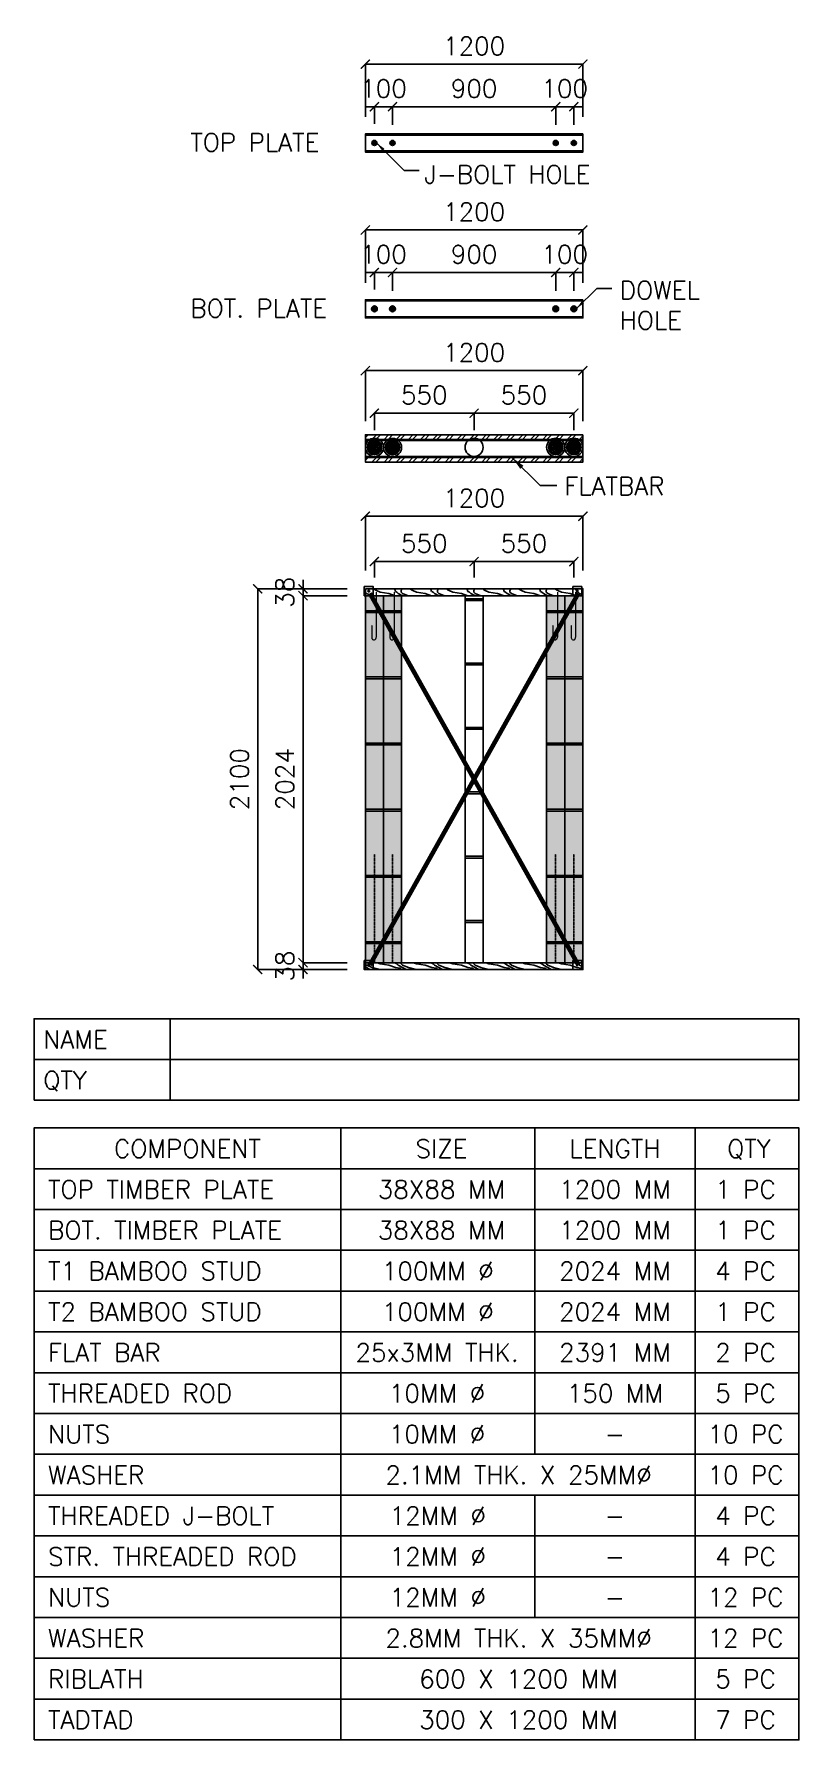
# Model space of a CAD drawing. Header units: inches. Extents: x 32 to 4251, y 13 to 9420.
import ezdxf
from ezdxf.enums import TextEntityAlignment as Align

# ---------------------------------------------------------------- set-up
doc = ezdxf.new("R2010")
doc.units = ezdxf.units.IN
doc.header["$MEASUREMENT"] = 0
doc.set_wipeout_variables(frame=1)
doc.linetypes.add('HIDDEN2', pattern=[4.7625, 3.175, -1.5875])
doc.layers.get('Defpoints').update_dxf_attribs({"color": 36, "true_color": 0x703800})
doc.layers.add('.', color=5, linetype='Continuous', lineweight=70)
for name, color, linetype in [('0-S1', 1, 'Continuous'), ('0-S2', 2, 'Continuous'), ('0-S8', 8, 'Continuous'), ('1CO', 1, 'Continuous'), ('A-BAMBOO POLE', 2, 'Continuous'), ('A-DIMENSIONS', 30, 'Continuous'), ('A-Hatch', 8, 'Continuous'), ('A-Main Text', 3, 'Continuous'), ('A-Specifications', 2, 'Continuous'), ('A-WALL', 4, 'Continuous'), ('AR-Bamboo Stud', 2, 'Continuous'), ('AR-Flatbar', 143, 'Continuous'), ('AR-FURNITURES', 9, 'Continuous'), ('AR-Panels', 4, 'Continuous'), ('AR-Timber Plate', 3, 'Continuous'), ('Bolts', 4, 'HIDDEN2'), ('Screw Dowel', 140, 'Continuous'), ('Screw J-Bolt', 64, 'Continuous')]:
    doc.layers.add(name, color=color, linetype=linetype)
doc.layers.add('VP', color=7, linetype='Continuous', plot=False)
doc.styles.add('LEROY', font='simplex.shx')
doc.dimstyles.new('DIM100', dxfattribs={"dimscale": 0, "dimtxt": 220, "dimasz": 180, "dimexe": 220, "dimexo": 250, "dimgap": 1, "dimtad": 1, "dimtoh": 1, "dimlfac": 0.001, "dimzin": 1, "dimdsep": 46, "dimtxsty": 'LEROY', "dimblk1": 'ORIGIN', "dimblk2": 'ORIGIN', "dimsah": 1, "dimcen": 0.18, "dimclrd": 30, "dimclre": 30, "dimclrt": 7, "dimazin": 0, "dimtfac": 1, "dimtix": 1, "dimtmove": 1, "dimatfit": 3, "dimfxl": 1, "dimtvp": 1, "dimtolj": 2, "dimtzin": 0, "dimarcsym": 0})

msp = doc.modelspace()

# ---------------------------------------------------------------- texts
at = {"layer": 'A-Main Text', "style": 'LEROY'}
for s, p in [('NAME', (83.2, 3825.9, 0)), ('QTY', (83.2, 3600.9, 0))]:
    msp.add_text(s, height=100, dxfattribs=at).set_placement(p)
for s, p in [('COMPONENT', (878.2, 3223.8, 0)), ('SIZE', (2279.7, 3223.8, 0)), ('LENGTH', (3236.7, 3223.8, 0)), ('QTY', (3975.8, 3223.8, 0)), ('38X88 MM', (2279.7, 2998.8, 0)), ('1200 MM', (3236.7, 2998.8, 0)), ('1 PC', (3956.8, 2998.8, 0)), ('38X88 MM', (2279.7, 2773.8, 0)), ('1200 MM', (3236.7, 2773.8, 0)), ('1 PC', (3956.8, 2773.8, 0)), ('100MM ∅', (2259.5, 2548.8, 0)), ('2024 MM', (3236.7, 2548.8, 0)), ('4 PC', (3956.8, 2548.8, 0)), ('100MM ∅', (2259.5, 2323.8, 0)), ('2024 MM', (3236.7, 2323.8, 0)), ('1 PC', (3956.8, 2323.8, 0)), ('25x3MM THK.', (2255.3, 2098.8, 0)), ('2391 MM', (3236.7, 2098.8, 0)), ('2 PC', (3956.8, 2098.8, 0)), ('10MM ∅', (2255.3, 1873.8, 0)), ('150 MM', (3236.7, 1873.8, 0)), ('5 PC', (3956.8, 1873.8, 0)), ('10MM ∅', (2255.3, 1648.8, 0)), ('10 PC', (3956.8, 1648.8, 0)), ('-', (3236.7, 1648.8, 0)), ('10 PC', (3956.8, 1423.8, 0)), ('12MM ∅', (2259.5, 1198.8, 0)), ('-', (3236.7, 1198.8, 0)), ('4 PC', (3956.8, 1198.8, 0)), ('12MM ∅', (2259.5, 973.8, 0)), ('4 PC', (3956.8, 973.8, 0)), ('-', (3236.7, 973.8, 0)), ('12MM ∅', (2259.5, 748.8, 0)), ('12 PC', (3956.8, 748.8, 0)), ('-', (3236.7, 748.8, 0)), ('12 PC', (3956.8, 523.8, 0)), ('5 PC', (3956.8, 298.8, 0)), ('7 PC', (3956.8, 73.8, 0))]:
    msp.add_text(s, height=100, dxfattribs=at).set_placement(p, align=Align.CENTER)
at = {"layer": 'A-Main Text', "ltscale": 0.2, "char_height": 100, "attachment_point": 3, "style": 'LEROY'}
for s, insert in [('\\pxql;TOP PLATE', (1960.7, 8872.7, -18333.7)), ('\\pxql;BOT. PLATE', (1960.7, 7958.2, -18333.7))]:
    msp.add_mtext_dynamic_manual_height_columns(s, width=1066.299, gutter_width=0.3, heights=[0], dxfattribs=dict(at, insert=insert))
at = {"layer": 'A-Main Text', "char_height": 100, "style": 'LEROY'}
for s, insert, width, attachment_point in [('TOP TIMBER PLATE', (109.6, 3098.8, 0), 1533.54, 1), ('BOT. TIMBER PLATE', (109.6, 2873.8, 0), 1533.54, 1), ('T1 BAMBOO STUD', (109.6, 2648.8, 0), 1399.607, 1), ('T2 BAMBOO STUD', (109.6, 2423.8, 0), 1399.607, 1), ('FLAT BAR', (109.6, 2198.8, 0), 1399.607, 1), ('THREADED ROD', (109.6, 1973.8, 0), 1710.934, 1), ('NUTS', (109.6, 1748.8, 0), 1399.607, 1), ('WASHER', (109.6, 1523.8, 0), 1399.607, 1), ('2.1MM THK. X 25MM∅ ', (2705, 1523.8, 0), 1841.691, 2), ('THREADED J-BOLT', (109.6, 1298.8, 0), 1632.871, 1), ('STR. THREADED ROD', (109.6, 1073.8, 0), 1980.468, 1), ('NUTS', (109.6, 848.8, 0), 1399.607, 1), ('WASHER', (109.6, 623.8, 0), 1399.607, 1), ('2.8MM THK. X 35MM∅ ', (2705, 623.8, 0), 1841.691, 2), ('RIBLATH', (109.6, 398.8, 0), 1399.607, 1), ('600 X 1200 MM', (2705, 398.8, 0), 1841.691, 2), ('TADTAD', (109.6, 173.8, 0), 1399.607, 1), ('300 X 1200 MM', (2705, 173.8, 0), 1841.691, 2)]:
    msp.add_mtext(s, dxfattribs=dict(at, insert=insert, width=width, attachment_point=attachment_point))
at = {"layer": 'A-Specifications', "ltscale": 0.2, "char_height": 100, "style": 'LEROY'}
for s, width, gutter_width, insert, attachment_point in [('\\pxql;J-BOLT HOLE', 1066.299, 0.3, (3250.9, 8696.4, -18333.7), 3), ('\\pxql;DOWEL HOLE', 667.011, 0.3, (3930.2, 7791.2, -18333.7), 9), ('FLATBAR', 751.472, 0.5, (2957.4, 6977.7, -18333.7), 1)]:
    msp.add_mtext_dynamic_manual_height_columns(s, width=width, gutter_width=gutter_width, heights=[0], dxfattribs=dict(at, insert=insert, attachment_point=attachment_point))

# ---------------------------------------------------------------- blocks, each defined once
blk = doc.blocks.new('_ArchTick')
at = {"color": 0, "linetype": 'ByBlock', "const_width": 0.15}
blk.add_lwpolyline([(-0.5, -0.5), (0.5, 0.5)], dxfattribs=at)
blk = doc.blocks.new('*D32')
at = {"layer": 'A-DIMENSIONS', "color": 30, "transparency": 16777216}
for p, q in [((1909.5, 7235.4), (1909.5, 7329.6)), ((1909.5, 7329.6), (2459.6, 7329.6)), ((2459.6, 7235.4), (2459.6, 7329.6))]:
    blk.add_line(p, q, dxfattribs=at)
at = {"layer": 'Defpoints', "color": 0, "transparency": 16777216}
for p in [(2459.6, 7329.6), (1909.5, 7135.4), (2459.6, 7135.4)]:
    blk.add_point(p, dxfattribs=at)
at = {"layer": 'A-DIMENSIONS', "color": 30, "transparency": 16777216, "xscale": 50, "yscale": 50, "zscale": 50, "rotation": 180}
blk.add_blockref('_ArchTick', (1909.5, 7329.6), dxfattribs=at)
at = {"layer": 'A-DIMENSIONS', "color": 30, "transparency": 16777216, "xscale": 50, "yscale": 50, "zscale": 50}
blk.add_blockref('_ArchTick', (2459.6, 7329.6), dxfattribs=at)
at = {"layer": 'A-DIMENSIONS', "color": 3, "transparency": 16777216, "insert": (2184.5, 7429.6), "char_height": 100, "attachment_point": 5, "style": 'LEROY'}
blk.add_mtext('\\A2;550', dxfattribs=at)
blk = doc.blocks.new('*D33')
at = {"layer": 'A-DIMENSIONS', "color": 30, "transparency": 16777216}
for p, q in [((1859.6, 7285.4), (1859.6, 7564.2)), ((1859.6, 7564.2), (3059.6, 7564.2)), ((3059.6, 7285.4), (3059.6, 7564.2))]:
    blk.add_line(p, q, dxfattribs=at)
at = {"layer": 'Defpoints', "color": 0, "transparency": 16777216}
for p in [(3059.6, 7564.2), (1859.6, 7185.4), (3059.6, 7185.4)]:
    blk.add_point(p, dxfattribs=at)
at = {"layer": 'A-DIMENSIONS', "color": 30, "transparency": 16777216, "xscale": 50, "yscale": 50, "zscale": 50, "rotation": 180}
blk.add_blockref('_ArchTick', (1859.6, 7564.2), dxfattribs=at)
at = {"layer": 'A-DIMENSIONS', "color": 30, "transparency": 16777216, "xscale": 50, "yscale": 50, "zscale": 50}
blk.add_blockref('_ArchTick', (3059.6, 7564.2), dxfattribs=at)
at = {"layer": 'A-DIMENSIONS', "color": 3, "transparency": 16777216, "insert": (2459.6, 7664.2), "char_height": 100, "attachment_point": 5, "style": 'LEROY'}
blk.add_mtext('\\A2;1200', dxfattribs=at)
blk = doc.blocks.new('*D34')
at = {"layer": 'A-DIMENSIONS', "color": 30, "transparency": 16777216}
for p, q in [((2459.6, 7235.4), (2459.6, 7329.6)), ((2459.6, 7329.6), (3009.6, 7329.6)), ((3009.6, 7235.4), (3009.6, 7329.6))]:
    blk.add_line(p, q, dxfattribs=at)
at = {"layer": 'Defpoints', "color": 0, "transparency": 16777216}
for p in [(3009.6, 7329.6), (2459.6, 7135.4), (3009.6, 7135.4)]:
    blk.add_point(p, dxfattribs=at)
at = {"layer": 'A-DIMENSIONS', "color": 30, "transparency": 16777216, "xscale": 50, "yscale": 50, "zscale": 50, "rotation": 180}
blk.add_blockref('_ArchTick', (2459.6, 7329.6), dxfattribs=at)
at = {"layer": 'A-DIMENSIONS', "color": 30, "transparency": 16777216, "xscale": 50, "yscale": 50, "zscale": 50}
blk.add_blockref('_ArchTick', (3009.6, 7329.6), dxfattribs=at)
at = {"layer": 'A-DIMENSIONS', "color": 3, "transparency": 16777216, "insert": (2734.6, 7429.6), "char_height": 100, "attachment_point": 5, "style": 'LEROY'}
blk.add_mtext('\\A2;550', dxfattribs=at)
blk = doc.blocks.new('*D35')
at = {"layer": 'A-DIMENSIONS', "color": 30, "transparency": 16777216}
for p, q in [((1759.6, 6323.2), (1515.8, 6323.2)), ((1515.8, 6323.2), (1515.8, 4299.2)), ((1759.6, 4299.2), (1515.8, 4299.2))]:
    blk.add_line(p, q, dxfattribs=at)
at = {"layer": 'Defpoints', "color": 0, "transparency": 16777216}
for p in [(1859.6, 6323.2), (1515.8, 4299.2), (1859.6, 4299.2)]:
    blk.add_point(p, dxfattribs=at)
at = {"layer": 'A-DIMENSIONS', "color": 30, "transparency": 16777216, "xscale": 50, "yscale": 50, "zscale": 50}
for p, rotation in [((1515.8, 6323.2), 90), ((1515.8, 4299.2), 270)]:
    blk.add_blockref('_ArchTick', p, dxfattribs=dict(at, rotation=rotation))
at = {"layer": 'A-DIMENSIONS', "color": 3, "transparency": 16777216, "insert": (1415.8, 5311.2), "char_height": 100, "attachment_point": 5, "rotation": 90, "style": 'LEROY'}
blk.add_mtext('\\A2;2024', dxfattribs=at)
blk = doc.blocks.new('*D36')
at = {"layer": 'A-DIMENSIONS', "color": 30, "transparency": 16777216}
for p, q in [((1515.8, 4299.2), (1515.8, 4349.2)), ((1759.6, 4299.2), (1515.8, 4299.2)), ((1515.8, 4299.2), (1515.8, 4261.2)), ((1759.6, 4261.2), (1515.8, 4261.2)), ((1515.8, 4261.2), (1515.8, 4211.2))]:
    blk.add_line(p, q, dxfattribs=at)
at = {"layer": 'Defpoints', "color": 0, "transparency": 16777216}
for p in [(1515.8, 4261.2), (1859.6, 4299.2), (1859.6, 4261.2)]:
    blk.add_point(p, dxfattribs=at)
at = {"layer": 'A-DIMENSIONS', "color": 30, "transparency": 16777216, "xscale": 50, "yscale": 50, "zscale": 50}
for p, rotation in [((1515.8, 4299.2), 270), ((1515.8, 4261.2), 90)]:
    blk.add_blockref('_ArchTick', p, dxfattribs=dict(at, rotation=rotation))
at = {"layer": 'A-DIMENSIONS', "color": 3, "transparency": 16777216, "insert": (1415.8, 4280.2), "char_height": 100, "attachment_point": 5, "rotation": 90, "style": 'LEROY'}
blk.add_mtext('\\A2;38', dxfattribs=at)
blk = doc.blocks.new('*D37')
at = {"layer": 'A-DIMENSIONS', "color": 30, "transparency": 16777216}
for p, q in [((1515.8, 6361.2), (1515.8, 6411.2)), ((1759.6, 6361.2), (1515.8, 6361.2)), ((1515.8, 6323.2), (1515.8, 6361.2)), ((1759.6, 6323.2), (1515.8, 6323.2)), ((1515.8, 6323.2), (1515.8, 6273.2))]:
    blk.add_line(p, q, dxfattribs=at)
at = {"layer": 'Defpoints', "color": 0, "transparency": 16777216}
for p in [(1515.8, 6361.2), (1859.6, 6361.2), (1859.6, 6323.2)]:
    blk.add_point(p, dxfattribs=at)
at = {"layer": 'A-DIMENSIONS', "color": 30, "transparency": 16777216, "xscale": 50, "yscale": 50, "zscale": 50}
for p, rotation in [((1515.8, 6361.2), 270), ((1515.8, 6323.2), 90)]:
    blk.add_blockref('_ArchTick', p, dxfattribs=dict(at, rotation=rotation))
at = {"layer": 'A-DIMENSIONS', "color": 3, "transparency": 16777216, "insert": (1415.8, 6342.2), "char_height": 100, "attachment_point": 5, "rotation": 90, "style": 'LEROY'}
blk.add_mtext('\\A2;38', dxfattribs=at)
blk = doc.blocks.new('*D38')
at = {"layer": 'A-DIMENSIONS', "color": 30, "transparency": 16777216}
for p, q in [((1909.6, 6423.2), (1909.6, 6511.4)), ((1909.6, 6511.4), (2459.6, 6511.4)), ((2459.6, 6423.2), (2459.6, 6511.4))]:
    blk.add_line(p, q, dxfattribs=at)
at = {"layer": 'Defpoints', "color": 0, "transparency": 16777216}
for p in [(2459.6, 6511.4), (1909.6, 6323.2), (2459.6, 6323.2)]:
    blk.add_point(p, dxfattribs=at)
at = {"layer": 'A-DIMENSIONS', "color": 30, "transparency": 16777216, "xscale": 50, "yscale": 50, "zscale": 50, "rotation": 180}
blk.add_blockref('_ArchTick', (1909.6, 6511.4), dxfattribs=at)
at = {"layer": 'A-DIMENSIONS', "color": 30, "transparency": 16777216, "xscale": 50, "yscale": 50, "zscale": 50}
blk.add_blockref('_ArchTick', (2459.6, 6511.4), dxfattribs=at)
at = {"layer": 'A-DIMENSIONS', "color": 3, "transparency": 16777216, "insert": (2184.6, 6611.4), "char_height": 100, "attachment_point": 5, "style": 'LEROY'}
blk.add_mtext('\\A2;550', dxfattribs=at)
blk = doc.blocks.new('*D39')
at = {"layer": 'A-DIMENSIONS', "color": 30, "transparency": 16777216}
for p, q in [((2459.6, 6423.2), (2459.6, 6511.4)), ((2459.6, 6511.4), (3009.6, 6511.4)), ((3009.6, 6423.2), (3009.6, 6511.4))]:
    blk.add_line(p, q, dxfattribs=at)
at = {"layer": 'Defpoints', "color": 0, "transparency": 16777216}
for p in [(3009.6, 6511.4), (2459.6, 6323.2), (3009.6, 6323.2)]:
    blk.add_point(p, dxfattribs=at)
at = {"layer": 'A-DIMENSIONS', "color": 30, "transparency": 16777216, "xscale": 50, "yscale": 50, "zscale": 50, "rotation": 180}
blk.add_blockref('_ArchTick', (2459.6, 6511.4), dxfattribs=at)
at = {"layer": 'A-DIMENSIONS', "color": 30, "transparency": 16777216, "xscale": 50, "yscale": 50, "zscale": 50}
blk.add_blockref('_ArchTick', (3009.6, 6511.4), dxfattribs=at)
at = {"layer": 'A-DIMENSIONS', "color": 3, "transparency": 16777216, "insert": (2734.6, 6611.4), "char_height": 100, "attachment_point": 5, "style": 'LEROY'}
blk.add_mtext('\\A2;550', dxfattribs=at)
blk = doc.blocks.new('*D40')
at = {"layer": 'A-DIMENSIONS', "color": 30, "transparency": 16777216}
for p, q in [((1759.6, 6361.2), (1265.8, 6361.2)), ((1265.8, 4261.2), (1265.8, 6361.2)), ((1759.6, 4261.2), (1265.8, 4261.2))]:
    blk.add_line(p, q, dxfattribs=at)
at = {"layer": 'Defpoints', "color": 0, "transparency": 16777216}
for p in [(1265.8, 6361.2), (1859.6, 6361.2), (1859.6, 4261.2)]:
    blk.add_point(p, dxfattribs=at)
at = {"layer": 'A-DIMENSIONS', "color": 30, "transparency": 16777216, "xscale": 50, "yscale": 50, "zscale": 50}
for p, rotation in [((1265.8, 6361.2), 90), ((1265.8, 4261.2), 270)]:
    blk.add_blockref('_ArchTick', p, dxfattribs=dict(at, rotation=rotation))
at = {"layer": 'A-DIMENSIONS', "color": 3, "transparency": 16777216, "insert": (1165.8, 5311.2), "char_height": 100, "attachment_point": 5, "rotation": 90, "style": 'LEROY'}
blk.add_mtext('\\A2;2100', dxfattribs=at)
blk = doc.blocks.new('*D41')
at = {"layer": 'A-DIMENSIONS', "color": 30, "transparency": 16777216}
for p, q in [((1859.6, 6461.2), (1859.6, 6761.4)), ((3059.6, 6761.4), (1859.6, 6761.4)), ((3059.6, 6461.2), (3059.6, 6761.4))]:
    blk.add_line(p, q, dxfattribs=at)
at = {"layer": 'Defpoints', "color": 0, "transparency": 16777216}
for p in [(1859.6, 6761.4), (1859.6, 6361.2), (3059.6, 6361.2)]:
    blk.add_point(p, dxfattribs=at)
at = {"layer": 'A-DIMENSIONS', "color": 30, "transparency": 16777216, "xscale": 50, "yscale": 50, "zscale": 50, "rotation": 180}
blk.add_blockref('_ArchTick', (1859.6, 6761.4), dxfattribs=at)
at = {"layer": 'A-DIMENSIONS', "color": 30, "transparency": 16777216, "xscale": 50, "yscale": 50, "zscale": 50}
blk.add_blockref('_ArchTick', (3059.6, 6761.4), dxfattribs=at)
at = {"layer": 'A-DIMENSIONS', "color": 3, "transparency": 16777216, "insert": (2459.6, 6861.4), "char_height": 100, "attachment_point": 5, "style": 'LEROY'}
blk.add_mtext('\\A2;1200', dxfattribs=at)
blk = doc.blocks.new('A$C62F95397')
at = {"layer": 'Bolts', "lineweight": 0, "ltscale": 0.25}
for p, q in [((25, 262.5), (25, 12.5)), ((0, 80.8), (0, 12.5))]:
    blk.add_line(p, q, dxfattribs=at)
blk.add_arc((12.5, 12.5), 12.5, 180, 0, dxfattribs=at)
blk = doc.blocks.new('N2N')
blk.add_wipeout([(98002.7, -26144.8), (97902.7, -26144.8), (97902.7, -28168.8), (98002.7, -28168.8)]).dxf.layer = '0-S8'
at = {"layer": '.', "linetype": 'Continuous'}
h = blk.add_hatch(dxfattribs=at)
h.set_pattern_fill('DOTS', color=8, scale=10)
h.set_pattern_definition([(0, (7e-06, 48.67), (7.9375, 15.875), [0, -15.875])])
h.paths.add_polyline_path([(98002.7, -26144.8), (97902.7, -26144.8), (97902.7, -28168.8), (98002.7, -28168.8)])
at = {"layer": '0-S1'}
h = blk.add_hatch(dxfattribs=at)
h.set_pattern_fill('_USER', color=256, scale=365, pattern_type=0)
h.set_pattern_definition([(0, (97902.7, -25880.27), (0, 365), [])])
edge = h.paths.add_edge_path()
edge.add_line((97902.7, -26144.8), (98002.7, -26144.8))
edge.add_line((98002.7, -26117.1), (98002.7, -28118.8))
edge.add_line((98002.7, -28118.8), (97902.7, -28118.8))
edge.add_line((97902.7, -28118.8), (97902.7, -26121.8))
h = blk.add_hatch(dxfattribs=at)
h.set_pattern_fill('_USER', color=256, scale=365, pattern_type=0)
h.set_pattern_definition([(0, (97902.7, -25890.27), (0, 365), [])])
edge = h.paths.add_edge_path()
edge.add_line((97902.7, -26144.8), (98002.7, -26144.8))
edge.add_line((98002.7, -26124.9), (98002.7, -28138.8))
edge.add_line((98002.7, -28138.8), (97902.7, -28138.8))
edge.add_line((97902.7, -28138.8), (97902.7, -26135.8))
at = {"layer": '0-S2'}
blk.add_lwpolyline([(98002.7, -26144.8), (97902.7, -26144.8), (97902.7, -28168.8), (98002.7, -28168.8)], close=True, dxfattribs=at)
at = {"layer": 'Bolts', "ltscale": 0.5}
blk.add_line((97952.6, -28168.8), (97952.6, -27568.8), dxfattribs=at)
at = {"layer": 'Bolts'}
blk.add_blockref('A$C62F95397', (97937.6, -26388.2), dxfattribs=at)
blk = doc.blocks.new('BFGGBN')
at = {"layer": '1CO'}
blk.add_circle((6736.6, -34195.3), 4.5, dxfattribs=at)
at = {"layer": 'Defpoints'}
blk.add_lwpolyline([(6711.6, -34170.3), (6761.6, -34170.3), (6761.6, -34220.3), (6711.6, -34220.3)], close=True, dxfattribs=at)
blk = doc.blocks.new('Type B')
at = {"layer": '0-S1'}
h = blk.add_hatch(dxfattribs=at)
h.set_pattern_fill('_USER', color=256, scale=355, pattern_type=0)
h.set_pattern_definition([(0, (10628.1, 16236), (0, 355), [])])
edge = h.paths.add_edge_path()
edge.add_line((9748.3, 18210), (9848.3, 18210))
edge.add_line((9848.3, 18190.6), (9848.3, 16216))
edge.add_line((9848.3, 16216), (9748.3, 16216))
edge.add_line((9748.3, 16216), (9748.3, 18189.5))
h = blk.add_hatch(dxfattribs=at)
h.set_pattern_fill('_USER', color=256, scale=355, pattern_type=0)
h.set_pattern_definition([(0, (10628.1, 16246), (0, 355), [])])
edge = h.paths.add_edge_path()
edge.add_line((9748.3, 18210), (9848.3, 18210))
edge.add_line((9848.3, 18210), (9848.3, 16236))
edge.add_line((9848.3, 16236), (9748.3, 16236))
edge.add_line((9748.3, 16236), (9748.3, 18210))
at = {"layer": 'AR-Bamboo Stud'}
blk.add_lwpolyline([(9848.3, 18210), (9748.3, 18210), (9748.3, 16186), (9848.3, 16186)], close=True, dxfattribs=at)
blk = doc.blocks.new('SP-04')
at = {"layer": 'A-Hatch'}
h = blk.add_hatch(dxfattribs=at)
h.set_pattern_fill('HWOD20E1', color=8, scale=4, pattern_type=2)
h.set_pattern_definition([(14.03624, (16941.33, -276977.27), (2e-07, 200), [32.9848, -791.6363]), (14.03624, (17141.33, -276977.27), (2e-07, 200), [32.9848, -791.6363]), (14.03624, (17341.33, -276977.27), (2e-07, 200), [32.9848, -791.6363]), (14.03624, (17541.33, -276977.27), (2e-07, 200), [32.9848, -791.6363]), (18.43495, (16973.33, -276969.27), (3e-07, 200), [37.9473, -594.5082]), (18.43495, (17173.33, -276969.27), (3e-07, 200), [37.9473, -594.5082]), (18.43495, (17373.33, -276969.27), (3e-07, 200), [37.9473, -594.5082]), (21.80141, (17009.33, -276957.27), (-5e-06, 200), [21.5407, -1055.4923]), (21.80141, (17209.33, -276957.27), (-5e-06, 200), [21.5407, -1055.4923]), (21.80141, (17409.33, -276957.27), (-5e-06, 200), [21.5407, -1055.4923]), (21.80141, (17609.33, -276957.27), (-5e-06, 200), [21.5407, -1055.4923]), (21.80141, (17809.33, -276957.27), (-5e-06, 200), [21.5407, -1055.4923]), (63.43495, (17029.33, -276949.265), (-3e-06, 199.999995), [8.94427, -438.26932]), (90, (17033.33, -276941.27), (-200, 1e-14), [8, -192]), (153.43495, (17033.33, -276933.27), (1e-05, 200), [8.94427, -438.2693]), (153.43495, (17233.33, -276933.27), (1e-05, 200), [8.94427, -438.2693]), (90, (17025.33, -276929.27), (-200, 1e-14), [8, -192]), (45, (17025.33, -276921.27), (1e-14, 200), [5.65685, -277.18585]), (45, (17029.33, -276917.27), (1e-14, 200), [5.65685, -277.18585]), (90, (17033.33, -276913.27), (-200, 1e-14), [4, -196]), (146.30994, (17033.33, -276909.27), (-1e-05, 200), [14.4222, -706.68805]), (146.30994, (17233.33, -276909.27), (-1e-05, 200), [14.4222, -706.68805]), (146.30994, (17433.33, -276909.27), (-1e-05, 200), [14.4222, -706.68805]), (168.69008, (17021.33, -276901.27), (-2e-05, 200), [20.3961, -999.4078]), (168.69008, (17221.33, -276901.27), (-2e-05, 200), [20.3961, -999.4078]), (168.69008, (17421.33, -276901.27), (-2e-05, 200), [20.3961, -999.4078]), (168.69008, (17621.33, -276901.27), (-2e-05, 200), [20.3961, -999.4078]), (168.69008, (17821.33, -276901.27), (-2e-05, 200), [20.3961, -999.4078]), (171.86989, (17001.33, -276897.27), (2e-05, 200), [28.2843, -1385.9293]), (171.86989, (17201.33, -276897.27), (2e-05, 200), [28.2843, -1385.9293]), (171.86989, (17401.33, -276897.27), (2e-05, 200), [28.2843, -1385.9293]), (171.86989, (17601.33, -276897.27), (2e-05, 200), [28.2843, -1385.9293]), (171.86989, (17801.33, -276897.27), (2e-05, 200), [28.2843, -1385.9293]), (171.86989, (18001.33, -276897.27), (2e-05, 200), [28.2843, -1385.9293]), (171.86989, (18201.33, -276897.27), (2e-05, 200), [28.2843, -1385.9293]), (172.87498, (16973.33, -276893.27), (-2e-06, 200), [32.249, -1580.2025]), (172.87498, (17173.33, -276893.27), (-2e-06, 200), [32.249, -1580.2025]), (172.87498, (17373.33, -276893.27), (-2e-06, 200), [32.249, -1580.2025]), (172.87498, (17573.33, -276893.27), (-2e-06, 200), [32.249, -1580.2025]), (172.87498, (17773.33, -276893.27), (-2e-06, 200), [32.249, -1580.2025]), (172.87498, (17973.33, -276893.27), (-2e-06, 200), [32.249, -1580.2025]), (172.87498, (18173.33, -276893.27), (-2e-06, 200), [32.249, -1580.2025]), (172.87498, (18373.33, -276893.27), (-2e-06, 200), [32.249, -1580.2025]), (20.85446, (16941.33, -277005.27), (-1e-06, 200), [89.889, -4404.552]), (20.85446, (17141.33, -277005.27), (-1e-06, 200), [89.889, -4404.552]), (20.85446, (17341.33, -277005.27), (-1e-06, 200), [89.889, -4404.552]), (20.85446, (17541.33, -277005.27), (-1e-06, 200), [89.889, -4404.552]), (20.85446, (17741.33, -277005.27), (-1e-06, 200), [89.889, -4404.552]), (20.85446, (17941.33, -277005.27), (-1e-06, 200), [89.889, -4404.552]), (20.85446, (18141.33, -277005.27), (-1e-06, 200), [89.889, -4404.552]), (20.85446, (18341.33, -277005.27), (-1e-06, 200), [89.889, -4404.552]), (20.85446, (18541.33, -277005.27), (-1e-06, 200), [89.889, -4404.552]), (20.85446, (18741.33, -277005.27), (-1e-06, 200), [89.889, -4404.552]), (20.85446, (18941.33, -277005.27), (-1e-06, 200), [89.889, -4404.552]), (20.85446, (19141.33, -277005.27), (-1e-06, 200), [89.889, -4404.552]), (20.85446, (19341.33, -277005.27), (-1e-06, 200), [89.889, -4404.552]), (20.85446, (19541.33, -277005.27), (-1e-06, 200), [89.889, -4404.552]), (20.85446, (19741.33, -277005.27), (-1e-06, 200), [89.889, -4404.552]), (20.85446, (19941.33, -277005.27), (-1e-06, 200), [89.889, -4404.552]), (20.85446, (20141.33, -277005.27), (-1e-06, 200), [89.889, -4404.552]), (20.85446, (20341.33, -277005.27), (-1e-06, 200), [89.889, -4404.552]), (20.85446, (20541.33, -277005.27), (-1e-06, 200), [89.889, -4404.552]), (20.85446, (20741.33, -277005.27), (-1e-06, 200), [89.889, -4404.552]), (20.85446, (20941.33, -277005.27), (-1e-06, 200), [89.889, -4404.552]), (23.96249, (17025.33, -276973.27), (-7e-06, 200), [39.3954, -1930.376]), (23.96249, (17225.33, -276973.27), (-7e-06, 200), [39.3954, -1930.376]), (23.96249, (17425.33, -276973.27), (-7e-06, 200), [39.3954, -1930.376]), (23.96249, (17625.33, -276973.27), (-7e-06, 200), [39.3954, -1930.376]), (23.96249, (17825.33, -276973.27), (-7e-06, 200), [39.3954, -1930.376]), (23.96249, (18025.33, -276973.27), (-7e-06, 200), [39.3954, -1930.376]), (23.96249, (18225.33, -276973.27), (-7e-06, 200), [39.3954, -1930.376]), (23.96249, (18425.33, -276973.27), (-7e-06, 200), [39.3954, -1930.376]), (23.96249, (18625.33, -276973.27), (-7e-06, 200), [39.3954, -1930.376]), (63.43495, (17061.33, -276957.265), (-3e-06, 199.999995), [8.94427, -438.26932]), (108.43495, (17065.334, -276949.265), (-9e-06, 200.000005), [12.6491, -619.8064]), (108.43495, (17061.334, -276937.265), (-9e-06, 200.000005), [12.6491, -619.8064]), (45, (17057.33, -276925.27), (1e-14, 200), [16.97056, -265.87216]), (71.56505, (17069.334, -276913.265), (6e-06, 200.000006), [12.6491, -619.8064]), (135, (17073.33, -276901.27), (1e-14, 200), [11.3137, -271.529]), (143.1301, (17065.33, -276893.27), (-5e-07, 200), [20, -980]), (143.1301, (17265.33, -276893.27), (-5e-07, 200), [20, -980]), (143.1301, (17465.33, -276893.27), (-5e-07, 200), [20, -980]), (143.1301, (17665.33, -276893.27), (-5e-07, 200), [20, -980]), (170.53767, (17049.33, -276881.27), (2e-05, 200), [24.331, -1192.2214]), (170.53767, (17249.33, -276881.27), (2e-05, 200), [24.331, -1192.2214]), (170.53767, (17449.33, -276881.27), (2e-05, 200), [24.331, -1192.2214]), (170.53767, (17649.33, -276881.27), (2e-05, 200), [24.331, -1192.2214]), (170.53767, (17849.33, -276881.27), (2e-05, 200), [24.331, -1192.2214]), (170.53767, (18049.33, -276881.27), (2e-05, 200), [24.331, -1192.2214]), (161.56505, (17025.33, -276877.27), (1e-05, 200), [37.9473, -594.5082]), (161.56505, (17225.33, -276877.27), (1e-05, 200), [37.9473, -594.5082]), (161.56505, (17425.33, -276877.27), (1e-05, 200), [37.9473, -594.5082]), (170.53767, (16989.33, -276865.27), (2e-05, 200), [48.6621, -1167.8904]), (170.53767, (17189.33, -276865.27), (2e-05, 200), [48.6621, -1167.8904]), (170.53767, (17389.33, -276865.27), (2e-05, 200), [48.6621, -1167.8904]), (170.53767, (17589.33, -276865.27), (2e-05, 200), [48.6621, -1167.8904]), (170.53767, (17789.33, -276865.27), (2e-05, 200), [48.6621, -1167.8904]), (170.53767, (17989.33, -276865.27), (2e-05, 200), [48.6621, -1167.8904]), (116.56505, (17021.33, -277025.265), (-1e-05, 200.000006), [8.94427, -438.26932]), (135, (17017.33, -277017.27), (1e-14, 200), [11.3137, -271.529]), (63.43495, (17009.33, -277009.265), (-3e-06, 199.999995), [8.94427, -438.26932]), (33.69007, (17013.33, -277001.27), (7e-06, 200), [28.8444, -692.2659]), (33.69007, (17213.33, -277001.27), (7e-06, 200), [28.8444, -692.2659]), (33.69007, (17413.33, -277001.27), (7e-06, 200), [28.8444, -692.2659]), (26.56505, (17037.33, -276985.27), (4e-06, 200), [35.7771, -411.4365]), (26.56505, (17237.33, -276985.27), (4e-06, 200), [35.7771, -411.4365]), (15.9454, (17069.33, -276969.27), (-3e-07, 200), [29.1204, -1426.9015]), (15.9454, (17269.33, -276969.27), (-3e-07, 200), [29.1204, -1426.9015]), (15.9454, (17469.33, -276969.27), (-3e-07, 200), [29.1204, -1426.9015]), (15.9454, (17669.33, -276969.27), (-3e-07, 200), [29.1204, -1426.9015]), (15.9454, (17869.33, -276969.27), (-3e-07, 200), [29.1204, -1426.9015]), (15.9454, (18069.33, -276969.27), (-3e-07, 200), [29.1204, -1426.9015]), (15.9454, (18269.33, -276969.27), (-3e-07, 200), [29.1204, -1426.9015]), (8.1301, (17097.33, -276961.27), (5e-07, 200), [28.2843, -1385.9293]), (8.1301, (17297.33, -276961.27), (5e-07, 200), [28.2843, -1385.9293]), (8.1301, (17497.33, -276961.27), (5e-07, 200), [28.2843, -1385.9293]), (8.1301, (17697.33, -276961.27), (5e-07, 200), [28.2843, -1385.9293]), (8.1301, (17897.33, -276961.27), (5e-07, 200), [28.2843, -1385.9293]), (8.1301, (18097.33, -276961.27), (5e-07, 200), [28.2843, -1385.9293]), (8.1301, (18297.33, -276961.27), (5e-07, 200), [28.2843, -1385.9293]), (14.03624, (17125.33, -276957.27), (2e-07, 200), [16.4924, -808.1287]), (14.03624, (17325.33, -276957.27), (2e-07, 200), [16.4924, -808.1287]), (14.03624, (17525.33, -276957.27), (2e-07, 200), [16.4924, -808.1287]), (14.03624, (17725.33, -276957.27), (2e-07, 200), [16.4924, -808.1287]), (270, (17021.33, -277025.27), (200, 1e-14), [4, -196]), (164.74489, (17141.33, -276889.27), (-4e-06, 200), [45.607, -2234.744]), (164.74489, (17341.33, -276889.27), (-4e-06, 200), [45.607, -2234.744]), (164.74489, (17541.33, -276889.27), (-4e-06, 200), [45.607, -2234.744]), (164.74489, (17741.33, -276889.27), (-4e-06, 200), [45.607, -2234.744]), (164.74489, (17941.33, -276889.27), (-4e-06, 200), [45.607, -2234.744]), (164.74489, (18141.33, -276889.27), (-4e-06, 200), [45.607, -2234.744]), (164.74489, (18341.33, -276889.27), (-4e-06, 200), [45.607, -2234.744]), (164.74489, (18541.33, -276889.27), (-4e-06, 200), [45.607, -2234.744]), (164.74489, (18741.33, -276889.27), (-4e-06, 200), [45.607, -2234.744]), (164.74489, (18941.33, -276889.27), (-4e-06, 200), [45.607, -2234.744]), (164.74489, (19141.33, -276889.27), (-4e-06, 200), [45.607, -2234.744]), (159.44395, (17097.33, -276877.27), (-2e-05, 200), [34.176, -1674.6248]), (159.44395, (17297.33, -276877.27), (-2e-05, 200), [34.176, -1674.6248]), (159.44395, (17497.33, -276877.27), (-2e-05, 200), [34.176, -1674.6248]), (159.44395, (17697.33, -276877.27), (-2e-05, 200), [34.176, -1674.6248]), (159.44395, (17897.33, -276877.27), (-2e-05, 200), [34.176, -1674.6248]), (159.44395, (18097.33, -276877.27), (-2e-05, 200), [34.176, -1674.6248]), (159.44395, (18297.33, -276877.27), (-2e-05, 200), [34.176, -1674.6248]), (159.44395, (18497.33, -276877.27), (-2e-05, 200), [34.176, -1674.6248]), (135, (17065.33, -276865.27), (1e-14, 200), [11.3137, -271.529]), (90, (17057.33, -276857.27), (-200, 1e-14), [8, -192]), (63.43495, (17057.33, -276849.265), (-3e-06, 199.999995), [8.94427, -438.26932]), (90, (17061.33, -276841.27), (-200, 1e-14), [8, -192]), (90, (17061.33, -276833.27), (-200, 1e-14), [4, -196]), (9.46232, (16941.33, -276953.27), (2e-06, 200), [24.331, -1192.2214]), (9.46232, (17141.33, -276953.27), (2e-06, 200), [24.331, -1192.2214]), (9.46232, (17341.33, -276953.27), (2e-06, 200), [24.331, -1192.2214]), (9.46232, (17541.33, -276953.27), (2e-06, 200), [24.331, -1192.2214]), (9.46232, (17741.33, -276953.27), (2e-06, 200), [24.331, -1192.2214]), (9.46232, (17941.33, -276953.27), (2e-06, 200), [24.331, -1192.2214]), (21.80141, (16965.33, -276949.27), (-5e-06, 200), [21.5407, -1055.4923]), (21.80141, (17165.33, -276949.27), (-5e-06, 200), [21.5407, -1055.4923]), (21.80141, (17365.33, -276949.27), (-5e-06, 200), [21.5407, -1055.4923]), (21.80141, (17565.33, -276949.27), (-5e-06, 200), [21.5407, -1055.4923]), (21.80141, (17765.33, -276949.27), (-5e-06, 200), [21.5407, -1055.4923]), (45, (16985.33, -276941.27), (1e-14, 200), [11.3137, -271.529]), (108.43495, (16993.334, -276933.265), (-9e-06, 200.000005), [12.6491, -619.8064]), (153.43495, (16989.33, -276921.27), (1e-05, 200), [17.88854, -429.32504]), (153.43495, (17189.33, -276921.27), (1e-05, 200), [17.88854, -429.32504]), (165.96376, (16973.33, -276913.27), (5e-06, 200), [16.4924, -808.1287]), (165.96376, (17173.33, -276913.27), (5e-06, 200), [16.4924, -808.1287]), (165.96376, (17373.33, -276913.27), (5e-06, 200), [16.4924, -808.1287]), (165.96376, (17573.33, -276913.27), (5e-06, 200), [16.4924, -808.1287]), (165.96376, (16957.33, -276909.27), (5e-06, 200), [16.4924, -808.1287]), (165.96376, (17157.33, -276909.27), (5e-06, 200), [16.4924, -808.1287]), (165.96376, (17357.33, -276909.27), (5e-06, 200), [16.4924, -808.1287]), (165.96376, (17557.33, -276909.27), (5e-06, 200), [16.4924, -808.1287]), (158.19859, (17141.33, -276857.27), (-2e-05, 200), [21.5407, -1055.4923]), (158.19859, (17341.33, -276857.27), (-2e-05, 200), [21.5407, -1055.4923]), (158.19859, (17541.33, -276857.27), (-2e-05, 200), [21.5407, -1055.4923]), (158.19859, (17741.33, -276857.27), (-2e-05, 200), [21.5407, -1055.4923]), (158.19859, (17941.33, -276857.27), (-2e-05, 200), [21.5407, -1055.4923]), (153.43495, (17121.33, -276849.27), (1e-05, 200), [8.94427, -438.2693]), (153.43495, (17321.33, -276849.27), (1e-05, 200), [8.94427, -438.2693]), (135, (17113.33, -276845.27), (1e-14, 200), [11.3137, -271.529]), (90, (17105.33, -276837.27), (-200, 1e-14), [4, -196]), (45, (17105.33, -276833.27), (1e-14, 200), [5.65685, -277.18585]), (165.96376, (17141.33, -276905.27), (5e-06, 200), [32.9848, -791.6363]), (165.96376, (17341.33, -276905.27), (5e-06, 200), [32.9848, -791.6363]), (165.96376, (17541.33, -276905.27), (5e-06, 200), [32.9848, -791.6363]), (165.96376, (17741.33, -276905.27), (5e-06, 200), [32.9848, -791.6363]), (161.56505, (17109.33, -276897.27), (1e-05, 200), [25.2982, -607.1573]), (161.56505, (17309.33, -276897.27), (1e-05, 200), [25.2982, -607.1573]), (161.56505, (17509.33, -276897.27), (1e-05, 200), [25.2982, -607.1573]), (149.03624, (17085.33, -276889.27), (1e-05, 200), [23.3238, -1142.8666]), (149.03624, (17285.33, -276889.27), (1e-05, 200), [23.3238, -1142.8666]), (149.03624, (17485.33, -276889.27), (1e-05, 200), [23.3238, -1142.8666]), (149.03624, (17685.33, -276889.27), (1e-05, 200), [23.3238, -1142.8666]), (149.03624, (17885.33, -276889.27), (1e-05, 200), [23.3238, -1142.8666]), (153.43495, (17065.33, -276877.27), (1e-05, 200), [26.8328, -420.38077]), (153.43495, (17265.33, -276877.27), (1e-05, 200), [26.8328, -420.38077]), (135, (17041.33, -276865.27), (1e-14, 200), [11.3137, -271.529]), (153.43495, (17033.33, -276857.27), (1e-05, 200), [8.94427, -438.2693]), (153.43495, (17233.33, -276857.27), (1e-05, 200), [8.94427, -438.2693]), (108.43495, (17025.334, -276853.265), (-9e-06, 200.000005), [12.6491, -619.8064]), (90, (17021.33, -276841.27), (-200, 1e-14), [12, -188]), (195.94539, (17141.33, -276977.27), (2e-05, 200), [29.1204, -1426.9015]), (195.94539, (17341.33, -276977.27), (2e-05, 200), [29.1204, -1426.9015]), (195.94539, (17541.33, -276977.27), (2e-05, 200), [29.1204, -1426.9015]), (195.94539, (17741.33, -276977.27), (2e-05, 200), [29.1204, -1426.9015]), (195.94539, (17941.33, -276977.27), (2e-05, 200), [29.1204, -1426.9015]), (195.94539, (18141.33, -276977.27), (2e-05, 200), [29.1204, -1426.9015]), (195.94539, (18341.33, -276977.27), (2e-05, 200), [29.1204, -1426.9015]), (206.56506, (17113.33, -276985.27), (-3e-05, 200), [8.94427, -438.2693]), (206.56506, (17313.33, -276985.27), (-3e-05, 200), [8.94427, -438.2693]), (180, (17141.33, -277005.27), (-2e-14, -200), [8, -192]), (90, (17061.33, -277029.27), (-200, 1e-14), [12, -188]), (45, (17061.33, -277017.27), (1e-14, 200), [5.65685, -277.18585]), (45, (17065.33, -277013.27), (1e-14, 200), [11.3137, -271.529]), (0, (17073.33, -277005.27), (0, 200), [12, -188]), (18.43495, (17085.33, -277005.27), (3e-07, 200), [12.6491, -619.8064]), (18.43495, (17285.33, -277005.27), (3e-07, 200), [12.6491, -619.8064]), (18.43495, (17485.33, -277005.27), (3e-07, 200), [12.6491, -619.8064]), (90, (17097.33, -277001.27), (-200, 1e-14), [8, -192]), (26.56505, (17097.33, -276993.27), (4e-06, 200), [8.94427, -438.2693]), (26.56505, (17297.33, -276993.27), (4e-06, 200), [8.94427, -438.2693]), (45, (17109.33, -277029.27), (1e-14, 200), [5.65685, -277.18585]), (26.56505, (17113.33, -277025.27), (4e-06, 200), [8.94427, -438.2693]), (26.56505, (17313.33, -277025.27), (4e-06, 200), [8.94427, -438.2693]), (26.56505, (17121.33, -277021.27), (4e-06, 200), [8.94427, -438.2693]), (26.56505, (17321.33, -277021.27), (4e-06, 200), [8.94427, -438.2693]), (90, (17129.33, -277017.27), (-200, 1e-14), [4, -196]), (90, (17129.33, -277013.27), (-200, 1e-14), [4, -196]), (45, (17129.33, -277009.27), (1e-14, 200), [5.65685, -277.18585])])
h.paths.add_polyline_path([(177852.9, -246010), (176653, -246009.8), (176653, -245971.9), (177852.9, -245971.8)])
h = blk.add_hatch(dxfattribs=at)
h.set_pattern_fill('HWOD20E1', color=8, scale=4, pattern_type=2)
h.set_pattern_definition([(14.03624, (16941.33, -279027.25), (2e-07, 200), [32.9848, -791.6363]), (14.03624, (17141.33, -279027.25), (2e-07, 200), [32.9848, -791.6363]), (14.03624, (17341.33, -279027.25), (2e-07, 200), [32.9848, -791.6363]), (14.03624, (17541.33, -279027.25), (2e-07, 200), [32.9848, -791.6363]), (18.43495, (16973.33, -279019.25), (3e-07, 200), [37.9473, -594.5082]), (18.43495, (17173.33, -279019.25), (3e-07, 200), [37.9473, -594.5082]), (18.43495, (17373.33, -279019.25), (3e-07, 200), [37.9473, -594.5082]), (21.80141, (17009.33, -279007.25), (-5e-06, 200), [21.5407, -1055.4923]), (21.80141, (17209.33, -279007.25), (-5e-06, 200), [21.5407, -1055.4923]), (21.80141, (17409.33, -279007.25), (-5e-06, 200), [21.5407, -1055.4923]), (21.80141, (17609.33, -279007.25), (-5e-06, 200), [21.5407, -1055.4923]), (21.80141, (17809.33, -279007.25), (-5e-06, 200), [21.5407, -1055.4923]), (63.43495, (17029.33, -278999.25), (-3e-06, 199.999995), [8.94427, -438.26932]), (90, (17033.33, -278991.25), (-200, 1e-14), [8, -192]), (153.43495, (17033.33, -278983.25), (1e-05, 200), [8.94427, -438.2693]), (153.43495, (17233.33, -278983.25), (1e-05, 200), [8.94427, -438.2693]), (90, (17025.33, -278979.25), (-200, 1e-14), [8, -192]), (45, (17025.33, -278971.25), (1e-14, 200), [5.65685, -277.18585]), (45, (17029.33, -278967.25), (1e-14, 200), [5.65685, -277.18585]), (90, (17033.33, -278963.25), (-200, 1e-14), [4, -196]), (146.30994, (17033.33, -278959.25), (-1e-05, 200), [14.4222, -706.68805]), (146.30994, (17233.33, -278959.25), (-1e-05, 200), [14.4222, -706.68805]), (146.30994, (17433.33, -278959.25), (-1e-05, 200), [14.4222, -706.68805]), (168.69008, (17021.33, -278951.25), (-2e-05, 200), [20.3961, -999.4078]), (168.69008, (17221.33, -278951.25), (-2e-05, 200), [20.3961, -999.4078]), (168.69008, (17421.33, -278951.25), (-2e-05, 200), [20.3961, -999.4078]), (168.69008, (17621.33, -278951.25), (-2e-05, 200), [20.3961, -999.4078]), (168.69008, (17821.33, -278951.25), (-2e-05, 200), [20.3961, -999.4078]), (171.86989, (17001.33, -278947.25), (2e-05, 200), [28.2843, -1385.9293]), (171.86989, (17201.33, -278947.25), (2e-05, 200), [28.2843, -1385.9293]), (171.86989, (17401.33, -278947.25), (2e-05, 200), [28.2843, -1385.9293]), (171.86989, (17601.33, -278947.25), (2e-05, 200), [28.2843, -1385.9293]), (171.86989, (17801.33, -278947.25), (2e-05, 200), [28.2843, -1385.9293]), (171.86989, (18001.33, -278947.25), (2e-05, 200), [28.2843, -1385.9293]), (171.86989, (18201.33, -278947.25), (2e-05, 200), [28.2843, -1385.9293]), (172.87498, (16973.33, -278943.25), (-2e-06, 200), [32.249, -1580.2025]), (172.87498, (17173.33, -278943.25), (-2e-06, 200), [32.249, -1580.2025]), (172.87498, (17373.33, -278943.25), (-2e-06, 200), [32.249, -1580.2025]), (172.87498, (17573.33, -278943.25), (-2e-06, 200), [32.249, -1580.2025]), (172.87498, (17773.33, -278943.25), (-2e-06, 200), [32.249, -1580.2025]), (172.87498, (17973.33, -278943.25), (-2e-06, 200), [32.249, -1580.2025]), (172.87498, (18173.33, -278943.25), (-2e-06, 200), [32.249, -1580.2025]), (172.87498, (18373.33, -278943.25), (-2e-06, 200), [32.249, -1580.2025]), (20.85446, (16941.33, -279055.25), (-1e-06, 200), [89.889, -4404.552]), (20.85446, (17141.33, -279055.25), (-1e-06, 200), [89.889, -4404.552]), (20.85446, (17341.33, -279055.25), (-1e-06, 200), [89.889, -4404.552]), (20.85446, (17541.33, -279055.25), (-1e-06, 200), [89.889, -4404.552]), (20.85446, (17741.33, -279055.25), (-1e-06, 200), [89.889, -4404.552]), (20.85446, (17941.33, -279055.25), (-1e-06, 200), [89.889, -4404.552]), (20.85446, (18141.33, -279055.25), (-1e-06, 200), [89.889, -4404.552]), (20.85446, (18341.33, -279055.25), (-1e-06, 200), [89.889, -4404.552]), (20.85446, (18541.33, -279055.25), (-1e-06, 200), [89.889, -4404.552]), (20.85446, (18741.33, -279055.25), (-1e-06, 200), [89.889, -4404.552]), (20.85446, (18941.33, -279055.25), (-1e-06, 200), [89.889, -4404.552]), (20.85446, (19141.33, -279055.25), (-1e-06, 200), [89.889, -4404.552]), (20.85446, (19341.33, -279055.25), (-1e-06, 200), [89.889, -4404.552]), (20.85446, (19541.33, -279055.25), (-1e-06, 200), [89.889, -4404.552]), (20.85446, (19741.33, -279055.25), (-1e-06, 200), [89.889, -4404.552]), (20.85446, (19941.33, -279055.25), (-1e-06, 200), [89.889, -4404.552]), (20.85446, (20141.33, -279055.25), (-1e-06, 200), [89.889, -4404.552]), (20.85446, (20341.33, -279055.25), (-1e-06, 200), [89.889, -4404.552]), (20.85446, (20541.33, -279055.25), (-1e-06, 200), [89.889, -4404.552]), (20.85446, (20741.33, -279055.25), (-1e-06, 200), [89.889, -4404.552]), (20.85446, (20941.33, -279055.25), (-1e-06, 200), [89.889, -4404.552]), (23.96249, (17025.33, -279023.25), (-7e-06, 200), [39.3954, -1930.376]), (23.96249, (17225.33, -279023.25), (-7e-06, 200), [39.3954, -1930.376]), (23.96249, (17425.33, -279023.25), (-7e-06, 200), [39.3954, -1930.376]), (23.96249, (17625.33, -279023.25), (-7e-06, 200), [39.3954, -1930.376]), (23.96249, (17825.33, -279023.25), (-7e-06, 200), [39.3954, -1930.376]), (23.96249, (18025.33, -279023.25), (-7e-06, 200), [39.3954, -1930.376]), (23.96249, (18225.33, -279023.25), (-7e-06, 200), [39.3954, -1930.376]), (23.96249, (18425.33, -279023.25), (-7e-06, 200), [39.3954, -1930.376]), (23.96249, (18625.33, -279023.25), (-7e-06, 200), [39.3954, -1930.376]), (63.43495, (17061.33, -279007.25), (-3e-06, 199.999995), [8.94427, -438.26932]), (108.43495, (17065.334, -278999.254), (-9e-06, 200.000005), [12.6491, -619.8064]), (108.43495, (17061.334, -278987.254), (-9e-06, 200.000005), [12.6491, -619.8064]), (45, (17057.33, -278975.25), (1e-14, 200), [16.97056, -265.87216]), (71.56505, (17069.334, -278963.254), (6e-06, 200.000006), [12.6491, -619.8064]), (135, (17073.33, -278951.25), (1e-14, 200), [11.3137, -271.529]), (143.1301, (17065.33, -278943.25), (-5e-07, 200), [20, -980]), (143.1301, (17265.33, -278943.25), (-5e-07, 200), [20, -980]), (143.1301, (17465.33, -278943.25), (-5e-07, 200), [20, -980]), (143.1301, (17665.33, -278943.25), (-5e-07, 200), [20, -980]), (170.53767, (17049.33, -278931.25), (2e-05, 200), [24.331, -1192.2214]), (170.53767, (17249.33, -278931.25), (2e-05, 200), [24.331, -1192.2214]), (170.53767, (17449.33, -278931.25), (2e-05, 200), [24.331, -1192.2214]), (170.53767, (17649.33, -278931.25), (2e-05, 200), [24.331, -1192.2214]), (170.53767, (17849.33, -278931.25), (2e-05, 200), [24.331, -1192.2214]), (170.53767, (18049.33, -278931.25), (2e-05, 200), [24.331, -1192.2214]), (161.56505, (17025.33, -278927.25), (1e-05, 200), [37.9473, -594.5082]), (161.56505, (17225.33, -278927.25), (1e-05, 200), [37.9473, -594.5082]), (161.56505, (17425.33, -278927.25), (1e-05, 200), [37.9473, -594.5082]), (170.53767, (16989.33, -278915.25), (2e-05, 200), [48.6621, -1167.8904]), (170.53767, (17189.33, -278915.25), (2e-05, 200), [48.6621, -1167.8904]), (170.53767, (17389.33, -278915.25), (2e-05, 200), [48.6621, -1167.8904]), (170.53767, (17589.33, -278915.25), (2e-05, 200), [48.6621, -1167.8904]), (170.53767, (17789.33, -278915.25), (2e-05, 200), [48.6621, -1167.8904]), (170.53767, (17989.33, -278915.25), (2e-05, 200), [48.6621, -1167.8904]), (116.56505, (17021.33, -279075.25), (-1e-05, 200.000006), [8.94427, -438.26932]), (135, (17017.33, -279067.25), (1e-14, 200), [11.3137, -271.529]), (63.43495, (17009.33, -279059.25), (-3e-06, 199.999995), [8.94427, -438.26932]), (33.69007, (17013.33, -279051.25), (7e-06, 200), [28.8444, -692.2659]), (33.69007, (17213.33, -279051.25), (7e-06, 200), [28.8444, -692.2659]), (33.69007, (17413.33, -279051.25), (7e-06, 200), [28.8444, -692.2659]), (26.56505, (17037.33, -279035.25), (4e-06, 200), [35.7771, -411.4365]), (26.56505, (17237.33, -279035.25), (4e-06, 200), [35.7771, -411.4365]), (15.9454, (17069.33, -279019.25), (-3e-07, 200), [29.1204, -1426.9015]), (15.9454, (17269.33, -279019.25), (-3e-07, 200), [29.1204, -1426.9015]), (15.9454, (17469.33, -279019.25), (-3e-07, 200), [29.1204, -1426.9015]), (15.9454, (17669.33, -279019.25), (-3e-07, 200), [29.1204, -1426.9015]), (15.9454, (17869.33, -279019.25), (-3e-07, 200), [29.1204, -1426.9015]), (15.9454, (18069.33, -279019.25), (-3e-07, 200), [29.1204, -1426.9015]), (15.9454, (18269.33, -279019.25), (-3e-07, 200), [29.1204, -1426.9015]), (8.1301, (17097.33, -279011.25), (5e-07, 200), [28.2843, -1385.9293]), (8.1301, (17297.33, -279011.25), (5e-07, 200), [28.2843, -1385.9293]), (8.1301, (17497.33, -279011.25), (5e-07, 200), [28.2843, -1385.9293]), (8.1301, (17697.33, -279011.25), (5e-07, 200), [28.2843, -1385.9293]), (8.1301, (17897.33, -279011.25), (5e-07, 200), [28.2843, -1385.9293]), (8.1301, (18097.33, -279011.25), (5e-07, 200), [28.2843, -1385.9293]), (8.1301, (18297.33, -279011.25), (5e-07, 200), [28.2843, -1385.9293]), (14.03624, (17125.33, -279007.25), (2e-07, 200), [16.4924, -808.1287]), (14.03624, (17325.33, -279007.25), (2e-07, 200), [16.4924, -808.1287]), (14.03624, (17525.33, -279007.25), (2e-07, 200), [16.4924, -808.1287]), (14.03624, (17725.33, -279007.25), (2e-07, 200), [16.4924, -808.1287]), (270, (17021.33, -279075.25), (200, 1e-14), [4, -196]), (164.74489, (17141.33, -278939.25), (-4e-06, 200), [45.607, -2234.744]), (164.74489, (17341.33, -278939.25), (-4e-06, 200), [45.607, -2234.744]), (164.74489, (17541.33, -278939.25), (-4e-06, 200), [45.607, -2234.744]), (164.74489, (17741.33, -278939.25), (-4e-06, 200), [45.607, -2234.744]), (164.74489, (17941.33, -278939.25), (-4e-06, 200), [45.607, -2234.744]), (164.74489, (18141.33, -278939.25), (-4e-06, 200), [45.607, -2234.744]), (164.74489, (18341.33, -278939.25), (-4e-06, 200), [45.607, -2234.744]), (164.74489, (18541.33, -278939.25), (-4e-06, 200), [45.607, -2234.744]), (164.74489, (18741.33, -278939.25), (-4e-06, 200), [45.607, -2234.744]), (164.74489, (18941.33, -278939.25), (-4e-06, 200), [45.607, -2234.744]), (164.74489, (19141.33, -278939.25), (-4e-06, 200), [45.607, -2234.744]), (159.44395, (17097.33, -278927.25), (-2e-05, 200), [34.176, -1674.6248]), (159.44395, (17297.33, -278927.25), (-2e-05, 200), [34.176, -1674.6248]), (159.44395, (17497.33, -278927.25), (-2e-05, 200), [34.176, -1674.6248]), (159.44395, (17697.33, -278927.25), (-2e-05, 200), [34.176, -1674.6248]), (159.44395, (17897.33, -278927.25), (-2e-05, 200), [34.176, -1674.6248]), (159.44395, (18097.33, -278927.25), (-2e-05, 200), [34.176, -1674.6248]), (159.44395, (18297.33, -278927.25), (-2e-05, 200), [34.176, -1674.6248]), (159.44395, (18497.33, -278927.25), (-2e-05, 200), [34.176, -1674.6248]), (135, (17065.33, -278915.25), (1e-14, 200), [11.3137, -271.529]), (90, (17057.33, -278907.25), (-200, 1e-14), [8, -192]), (63.43495, (17057.33, -278899.25), (-3e-06, 199.999995), [8.94427, -438.26932]), (90, (17061.33, -278891.25), (-200, 1e-14), [8, -192]), (90, (17061.33, -278883.25), (-200, 1e-14), [4, -196]), (9.46232, (16941.33, -279003.25), (2e-06, 200), [24.331, -1192.2214]), (9.46232, (17141.33, -279003.25), (2e-06, 200), [24.331, -1192.2214]), (9.46232, (17341.33, -279003.25), (2e-06, 200), [24.331, -1192.2214]), (9.46232, (17541.33, -279003.25), (2e-06, 200), [24.331, -1192.2214]), (9.46232, (17741.33, -279003.25), (2e-06, 200), [24.331, -1192.2214]), (9.46232, (17941.33, -279003.25), (2e-06, 200), [24.331, -1192.2214]), (21.80141, (16965.33, -278999.25), (-5e-06, 200), [21.5407, -1055.4923]), (21.80141, (17165.33, -278999.25), (-5e-06, 200), [21.5407, -1055.4923]), (21.80141, (17365.33, -278999.25), (-5e-06, 200), [21.5407, -1055.4923]), (21.80141, (17565.33, -278999.25), (-5e-06, 200), [21.5407, -1055.4923]), (21.80141, (17765.33, -278999.25), (-5e-06, 200), [21.5407, -1055.4923]), (45, (16985.33, -278991.25), (1e-14, 200), [11.3137, -271.529]), (108.43495, (16993.334, -278983.254), (-9e-06, 200.000005), [12.6491, -619.8064]), (153.43495, (16989.33, -278971.25), (1e-05, 200), [17.88854, -429.32504]), (153.43495, (17189.33, -278971.25), (1e-05, 200), [17.88854, -429.32504]), (165.96376, (16973.33, -278963.25), (5e-06, 200), [16.4924, -808.1287]), (165.96376, (17173.33, -278963.25), (5e-06, 200), [16.4924, -808.1287]), (165.96376, (17373.33, -278963.25), (5e-06, 200), [16.4924, -808.1287]), (165.96376, (17573.33, -278963.25), (5e-06, 200), [16.4924, -808.1287]), (165.96376, (16957.33, -278959.25), (5e-06, 200), [16.4924, -808.1287]), (165.96376, (17157.33, -278959.25), (5e-06, 200), [16.4924, -808.1287]), (165.96376, (17357.33, -278959.25), (5e-06, 200), [16.4924, -808.1287]), (165.96376, (17557.33, -278959.25), (5e-06, 200), [16.4924, -808.1287]), (158.19859, (17141.33, -278907.25), (-2e-05, 200), [21.5407, -1055.4923]), (158.19859, (17341.33, -278907.25), (-2e-05, 200), [21.5407, -1055.4923]), (158.19859, (17541.33, -278907.25), (-2e-05, 200), [21.5407, -1055.4923]), (158.19859, (17741.33, -278907.25), (-2e-05, 200), [21.5407, -1055.4923]), (158.19859, (17941.33, -278907.25), (-2e-05, 200), [21.5407, -1055.4923]), (153.43495, (17121.33, -278899.25), (1e-05, 200), [8.94427, -438.2693]), (153.43495, (17321.33, -278899.25), (1e-05, 200), [8.94427, -438.2693]), (135, (17113.33, -278895.25), (1e-14, 200), [11.3137, -271.529]), (90, (17105.33, -278887.25), (-200, 1e-14), [4, -196]), (45, (17105.33, -278883.25), (1e-14, 200), [5.65685, -277.18585]), (165.96376, (17141.33, -278955.25), (5e-06, 200), [32.9848, -791.6363]), (165.96376, (17341.33, -278955.25), (5e-06, 200), [32.9848, -791.6363]), (165.96376, (17541.33, -278955.25), (5e-06, 200), [32.9848, -791.6363]), (165.96376, (17741.33, -278955.25), (5e-06, 200), [32.9848, -791.6363]), (161.56505, (17109.33, -278947.25), (1e-05, 200), [25.2982, -607.1573]), (161.56505, (17309.33, -278947.25), (1e-05, 200), [25.2982, -607.1573]), (161.56505, (17509.33, -278947.25), (1e-05, 200), [25.2982, -607.1573]), (149.03624, (17085.33, -278939.25), (1e-05, 200), [23.3238, -1142.8666]), (149.03624, (17285.33, -278939.25), (1e-05, 200), [23.3238, -1142.8666]), (149.03624, (17485.33, -278939.25), (1e-05, 200), [23.3238, -1142.8666]), (149.03624, (17685.33, -278939.25), (1e-05, 200), [23.3238, -1142.8666]), (149.03624, (17885.33, -278939.25), (1e-05, 200), [23.3238, -1142.8666]), (153.43495, (17065.33, -278927.25), (1e-05, 200), [26.8328, -420.38077]), (153.43495, (17265.33, -278927.25), (1e-05, 200), [26.8328, -420.38077]), (135, (17041.33, -278915.25), (1e-14, 200), [11.3137, -271.529]), (153.43495, (17033.33, -278907.25), (1e-05, 200), [8.94427, -438.2693]), (153.43495, (17233.33, -278907.25), (1e-05, 200), [8.94427, -438.2693]), (108.43495, (17025.334, -278903.254), (-9e-06, 200.000005), [12.6491, -619.8064]), (90, (17021.33, -278891.25), (-200, 1e-14), [12, -188]), (195.94539, (17141.33, -279027.25), (2e-05, 200), [29.1204, -1426.9015]), (195.94539, (17341.33, -279027.25), (2e-05, 200), [29.1204, -1426.9015]), (195.94539, (17541.33, -279027.25), (2e-05, 200), [29.1204, -1426.9015]), (195.94539, (17741.33, -279027.25), (2e-05, 200), [29.1204, -1426.9015]), (195.94539, (17941.33, -279027.25), (2e-05, 200), [29.1204, -1426.9015]), (195.94539, (18141.33, -279027.25), (2e-05, 200), [29.1204, -1426.9015]), (195.94539, (18341.33, -279027.25), (2e-05, 200), [29.1204, -1426.9015]), (206.56506, (17113.33, -279035.25), (-3e-05, 200), [8.94427, -438.2693]), (206.56506, (17313.33, -279035.25), (-3e-05, 200), [8.94427, -438.2693]), (180, (17141.33, -279055.25), (-2e-14, -200), [8, -192]), (90, (17061.33, -279079.25), (-200, 1e-14), [12, -188]), (45, (17061.33, -279067.25), (1e-14, 200), [5.65685, -277.18585]), (45, (17065.33, -279063.25), (1e-14, 200), [11.3137, -271.529]), (0, (17073.33, -279055.25), (0, 200), [12, -188]), (18.43495, (17085.33, -279055.25), (3e-07, 200), [12.6491, -619.8064]), (18.43495, (17285.33, -279055.25), (3e-07, 200), [12.6491, -619.8064]), (18.43495, (17485.33, -279055.25), (3e-07, 200), [12.6491, -619.8064]), (90, (17097.33, -279051.25), (-200, 1e-14), [8, -192]), (26.56505, (17097.33, -279043.25), (4e-06, 200), [8.94427, -438.2693]), (26.56505, (17297.33, -279043.25), (4e-06, 200), [8.94427, -438.2693]), (45, (17109.33, -279079.25), (1e-14, 200), [5.65685, -277.18585]), (26.56505, (17113.33, -279075.25), (4e-06, 200), [8.94427, -438.2693]), (26.56505, (17313.33, -279075.25), (4e-06, 200), [8.94427, -438.2693]), (26.56505, (17121.33, -279071.25), (4e-06, 200), [8.94427, -438.2693]), (26.56505, (17321.33, -279071.25), (4e-06, 200), [8.94427, -438.2693]), (90, (17129.33, -279067.25), (-200, 1e-14), [4, -196]), (90, (17129.33, -279063.25), (-200, 1e-14), [4, -196]), (45, (17129.33, -279059.25), (1e-14, 200), [5.65685, -277.18585])])
h.paths.add_polyline_path([(177852.9, -248072), (176653, -248071.9), (176653, -248033.9), (177852.9, -248033.8)])
at = {"layer": 'AR-Bamboo Stud'}
blk.add_blockref('Type B', (167454.7, -264219.9), dxfattribs=at)
for p in [(78850.3, -219865), (79750.2, -219865)]:
    blk.add_blockref('N2N', p, dxfattribs=at)
for p in [(78750.3, -219865), (79850.2, -219865)]:
    blk.add_blockref('N2N', p, dxfattribs=at)
at = {"layer": 'AR-Flatbar', "ltscale": 50, "const_width": 25}
for points in [[(176678, -245996.8), (177827.9, -248046.9)], [(177827.9, -245996.9), (176678, -248046.8)]]:
    blk.add_lwpolyline(points, dxfattribs=at)
at = {"layer": 'AR-Timber Plate'}
for points in [[(176653, -245971.8), (177852.9, -245971.9), (177852.9, -246009.9), (176653, -246009.8)], [(177852.9, -248033.9), (176653, -248033.8), (176653, -248071.8), (177852.9, -248071.9)]]:
    blk.add_lwpolyline(points, close=True, dxfattribs=at)
at = {"layer": 'A-WALL'}
for p in [(169935.3, -211789.6), (171085.3, -211789.5), (169935.4, -213851.6), (171085.3, -213851.5)]:
    blk.add_blockref('BFGGBN', p, dxfattribs=at)
blk = doc.blocks.new('bps1')
at = {"layer": 'AR-FURNITURES'}
h = blk.add_hatch(dxfattribs=at)
h.set_pattern_fill('ANSI37', color=256, scale=2)
h.set_pattern_definition([(45, (0, 0), (-4.490128, 4.490128), []), (135, (0, 0), (-4.490128, -4.490128), [])])
edge = h.paths.add_edge_path()
edge.add_ellipse((30825.3, -11129.5), major_axis=(-28.3, 28.3), ratio=1, start_angle=0, end_angle=360, ccw=False)
at = {"layer": 'A-BAMBOO POLE', "linetype": 'Continuous'}
blk.add_circle((30825.3, -11129.5), 50, dxfattribs=at)
at = {"layer": 'AR-FURNITURES', "linetype": 'Continuous', "extrusion": (0, 0, -1)}
blk.add_ellipse((30825.3, -11129.5), major_axis=(-28.3, 28.3), ratio=1, start_param=2.356935, end_param=8.64012, dxfattribs=at)
blk = doc.blocks.new('bpns1')
at = {"layer": 'A-BAMBOO POLE', "linetype": 'Continuous'}
blk.add_circle((31425.3, -11129.1), 50, dxfattribs=at)
blk = doc.blocks.new('ds 1200 panel')
at = {"layer": 'AR-Timber Plate'}
blk.add_lwpolyline([(157732, -227013.9), (157732, -228213.9), (157820, -228213.9), (157820, -227013.9)], close=True, dxfattribs=at)
at = {"layer": 'VP'}
blk.add_lwpolyline([(157726, -227013.9), (157726, -228213.9), (157826, -228213.9), (157826, -227013.9)], close=True, dxfattribs=at)
at = {"layer": 'AR-Bamboo Stud', "xscale": -1}
for p in [(188595.3, -215934.3), (188595.3, -216034.3)]:
    blk.add_blockref('bps1', p, dxfattribs=at)
at = {"layer": 'AR-Bamboo Stud', "rotation": 180}
for name, p in [('bpns1', (189195.4, -238743)), ('bps1', (188596.2, -239193.4)), ('bps1', (188595.3, -239293.4))]:
    blk.add_blockref(name, p, dxfattribs=at)
blk = doc.blocks.new('*D42')
at = {"layer": 'A-DIMENSIONS', "color": 30, "transparency": 16777216}
for p, q in [((1909.5, 9020), (1859.5, 9020)), ((1909.5, 8925.8), (1909.5, 9020)), ((1909.5, 9020), (2009.6, 9020)), ((2009.6, 8919.8), (2009.6, 9020)), ((2009.6, 9020), (2059.6, 9020))]:
    blk.add_line(p, q, dxfattribs=at)
at = {"layer": 'Defpoints', "color": 0, "transparency": 16777216}
for p in [(2009.6, 9020), (1909.5, 8825.8), (2009.6, 8819.8)]:
    blk.add_point(p, dxfattribs=at)
at = {"layer": 'A-DIMENSIONS', "color": 30, "transparency": 16777216, "xscale": 50, "yscale": 50, "zscale": 50}
blk.add_blockref('_ArchTick', (1909.5, 9020), dxfattribs=at)
at = {"layer": 'A-DIMENSIONS', "color": 30, "transparency": 16777216, "xscale": 50, "yscale": 50, "zscale": 50, "rotation": 180}
blk.add_blockref('_ArchTick', (2009.6, 9020), dxfattribs=at)
at = {"layer": 'A-DIMENSIONS', "color": 3, "transparency": 16777216, "insert": (1959.6, 9120), "char_height": 100, "attachment_point": 5, "style": 'LEROY'}
blk.add_mtext('\\A2;100', dxfattribs=at)
blk = doc.blocks.new('*D43')
at = {"layer": 'A-DIMENSIONS', "color": 30, "transparency": 16777216}
for p, q in [((1859.6, 8963.8), (1859.6, 9254.6)), ((1859.6, 9254.6), (3059.6, 9254.6)), ((3059.6, 8963.8), (3059.6, 9254.6))]:
    blk.add_line(p, q, dxfattribs=at)
at = {"layer": 'Defpoints', "color": 0, "transparency": 16777216}
for p in [(3059.6, 9254.6), (1859.6, 8863.8), (3059.6, 8863.8)]:
    blk.add_point(p, dxfattribs=at)
at = {"layer": 'A-DIMENSIONS', "color": 30, "transparency": 16777216, "xscale": 50, "yscale": 50, "zscale": 50, "rotation": 180}
blk.add_blockref('_ArchTick', (1859.6, 9254.6), dxfattribs=at)
at = {"layer": 'A-DIMENSIONS', "color": 30, "transparency": 16777216, "xscale": 50, "yscale": 50, "zscale": 50}
blk.add_blockref('_ArchTick', (3059.6, 9254.6), dxfattribs=at)
at = {"layer": 'A-DIMENSIONS', "color": 3, "transparency": 16777216, "insert": (2459.6, 9354.6), "char_height": 100, "attachment_point": 5, "style": 'LEROY'}
blk.add_mtext('\\A2;1200', dxfattribs=at)
blk = doc.blocks.new('*D44')
at = {"layer": 'A-DIMENSIONS', "color": 30, "transparency": 16777216}
for p, q in [((2009.6, 8919.8), (2009.6, 9020)), ((2009.6, 9020), (2909.6, 9020)), ((2909.6, 8919.8), (2909.6, 9020))]:
    blk.add_line(p, q, dxfattribs=at)
at = {"layer": 'Defpoints', "color": 0, "transparency": 16777216}
for p in [(2909.6, 9020), (2009.6, 8819.8), (2909.6, 8819.8)]:
    blk.add_point(p, dxfattribs=at)
at = {"layer": 'A-DIMENSIONS', "color": 30, "transparency": 16777216, "xscale": 50, "yscale": 50, "zscale": 50, "rotation": 180}
blk.add_blockref('_ArchTick', (2009.6, 9020), dxfattribs=at)
at = {"layer": 'A-DIMENSIONS', "color": 30, "transparency": 16777216, "xscale": 50, "yscale": 50, "zscale": 50}
blk.add_blockref('_ArchTick', (2909.6, 9020), dxfattribs=at)
at = {"layer": 'A-DIMENSIONS', "color": 3, "transparency": 16777216, "insert": (2459.6, 9120), "char_height": 100, "attachment_point": 5, "style": 'LEROY'}
blk.add_mtext('\\A2;900', dxfattribs=at)
blk = doc.blocks.new('srthtfghjfghtrrdre')
at = {"layer": 'Screw J-Bolt'}
h = blk.add_hatch(color=256, dxfattribs=at)
h.dxf.hatch_style = 1
h.paths.add_polyline_path([(91218.9, 31514.7, 1), (91190.9, 31514.7, 1)])
blk.add_circle((91204.9, 31514.7), 14, dxfattribs=at)
blk = doc.blocks.new('_ORIGIN')
at = {"color": 0, "linetype": 'ByBlock'}
blk.add_line((-0.5, 0), (-1, 0), dxfattribs=at)
blk.add_circle((0, 0), 0.5, dxfattribs=at)
blk = doc.blocks.new('32mm Hole')
at = {"layer": 'Screw Dowel'}
h = blk.add_hatch(color=256, dxfattribs=at)
h.dxf.hatch_style = 1
h.paths.add_polyline_path([(92138.9, 31231.2, 1), (92170.9, 31231.2, 1)])
blk.add_circle((92154.9, 31231.2), 16, dxfattribs=at)
blk = doc.blocks.new('*D45')
at = {"layer": 'A-DIMENSIONS', "color": 30, "transparency": 16777216}
for p, q in [((2909.6, 9020), (2859.6, 9020)), ((2909.6, 8919.8), (2909.6, 9020)), ((2909.6, 9020), (3009.6, 9020)), ((3009.6, 8919.8), (3009.6, 9020)), ((3009.6, 9020), (3059.6, 9020))]:
    blk.add_line(p, q, dxfattribs=at)
at = {"layer": 'Defpoints', "color": 0, "transparency": 16777216}
for p in [(3009.6, 9020), (2909.6, 8819.8), (3009.6, 8819.8)]:
    blk.add_point(p, dxfattribs=at)
at = {"layer": 'A-DIMENSIONS', "color": 30, "transparency": 16777216, "xscale": 50, "yscale": 50, "zscale": 50}
blk.add_blockref('_ArchTick', (2909.6, 9020), dxfattribs=at)
at = {"layer": 'A-DIMENSIONS', "color": 30, "transparency": 16777216, "xscale": 50, "yscale": 50, "zscale": 50, "rotation": 180}
blk.add_blockref('_ArchTick', (3009.6, 9020), dxfattribs=at)
at = {"layer": 'A-DIMENSIONS', "color": 3, "transparency": 16777216, "insert": (2959.6, 9120), "char_height": 100, "attachment_point": 5, "style": 'LEROY'}
blk.add_mtext('\\A2;100', dxfattribs=at)
blk = doc.blocks.new('*D46')
at = {"layer": 'A-DIMENSIONS', "color": 30, "transparency": 16777216}
for p, q in [((1909.5, 8105.6), (1859.5, 8105.6)), ((1909.5, 8011.3), (1909.5, 8105.6)), ((1909.5, 8105.6), (2009.6, 8105.6)), ((2009.6, 8005.3), (2009.6, 8105.6)), ((2009.6, 8105.6), (2059.6, 8105.6))]:
    blk.add_line(p, q, dxfattribs=at)
at = {"layer": 'Defpoints', "color": 0, "transparency": 16777216}
for p in [(2009.6, 8105.6), (1909.5, 7911.3), (2009.6, 7905.3)]:
    blk.add_point(p, dxfattribs=at)
at = {"layer": 'A-DIMENSIONS', "color": 30, "transparency": 16777216, "xscale": 50, "yscale": 50, "zscale": 50}
blk.add_blockref('_ArchTick', (1909.5, 8105.6), dxfattribs=at)
at = {"layer": 'A-DIMENSIONS', "color": 30, "transparency": 16777216, "xscale": 50, "yscale": 50, "zscale": 50, "rotation": 180}
blk.add_blockref('_ArchTick', (2009.6, 8105.6), dxfattribs=at)
at = {"layer": 'A-DIMENSIONS', "color": 3, "transparency": 16777216, "insert": (1959.6, 8205.6), "char_height": 100, "attachment_point": 5, "style": 'LEROY'}
blk.add_mtext('\\A2;100', dxfattribs=at)
blk = doc.blocks.new('*D47')
at = {"layer": 'A-DIMENSIONS', "color": 30, "transparency": 16777216}
for p, q in [((1859.6, 8049.3), (1859.6, 8340.1)), ((1859.6, 8340.1), (3059.6, 8340.1)), ((3059.6, 8049.3), (3059.6, 8340.1))]:
    blk.add_line(p, q, dxfattribs=at)
at = {"layer": 'Defpoints', "color": 0, "transparency": 16777216}
for p in [(3059.6, 8340.1), (1859.6, 7949.3), (3059.6, 7949.3)]:
    blk.add_point(p, dxfattribs=at)
at = {"layer": 'A-DIMENSIONS', "color": 30, "transparency": 16777216, "xscale": 50, "yscale": 50, "zscale": 50, "rotation": 180}
blk.add_blockref('_ArchTick', (1859.6, 8340.1), dxfattribs=at)
at = {"layer": 'A-DIMENSIONS', "color": 30, "transparency": 16777216, "xscale": 50, "yscale": 50, "zscale": 50}
blk.add_blockref('_ArchTick', (3059.6, 8340.1), dxfattribs=at)
at = {"layer": 'A-DIMENSIONS', "color": 3, "transparency": 16777216, "insert": (2459.6, 8440.1), "char_height": 100, "attachment_point": 5, "style": 'LEROY'}
blk.add_mtext('\\A2;1200', dxfattribs=at)
blk = doc.blocks.new('*D48')
at = {"layer": 'A-DIMENSIONS', "color": 30, "transparency": 16777216}
for p, q in [((2009.6, 8005.3), (2009.6, 8105.6)), ((2009.6, 8105.6), (2909.6, 8105.6)), ((2909.6, 8005.3), (2909.6, 8105.6))]:
    blk.add_line(p, q, dxfattribs=at)
at = {"layer": 'Defpoints', "color": 0, "transparency": 16777216}
for p in [(2909.6, 8105.6), (2009.6, 7905.3), (2909.6, 7905.3)]:
    blk.add_point(p, dxfattribs=at)
at = {"layer": 'A-DIMENSIONS', "color": 30, "transparency": 16777216, "xscale": 50, "yscale": 50, "zscale": 50, "rotation": 180}
blk.add_blockref('_ArchTick', (2009.6, 8105.6), dxfattribs=at)
at = {"layer": 'A-DIMENSIONS', "color": 30, "transparency": 16777216, "xscale": 50, "yscale": 50, "zscale": 50}
blk.add_blockref('_ArchTick', (2909.6, 8105.6), dxfattribs=at)
at = {"layer": 'A-DIMENSIONS', "color": 3, "transparency": 16777216, "insert": (2459.6, 8205.6), "char_height": 100, "attachment_point": 5, "style": 'LEROY'}
blk.add_mtext('\\A2;900', dxfattribs=at)
blk = doc.blocks.new('*D49')
at = {"layer": 'A-DIMENSIONS', "color": 30, "transparency": 16777216}
for p, q in [((2909.6, 8105.6), (2859.6, 8105.6)), ((2909.6, 8005.3), (2909.6, 8105.6)), ((2909.6, 8105.6), (3009.6, 8105.6)), ((3009.6, 8005.3), (3009.6, 8105.6)), ((3009.6, 8105.6), (3059.6, 8105.6))]:
    blk.add_line(p, q, dxfattribs=at)
at = {"layer": 'Defpoints', "color": 0, "transparency": 16777216}
for p in [(3009.6, 8105.6), (2909.6, 7905.3), (3009.6, 7905.3)]:
    blk.add_point(p, dxfattribs=at)
at = {"layer": 'A-DIMENSIONS', "color": 30, "transparency": 16777216, "xscale": 50, "yscale": 50, "zscale": 50}
blk.add_blockref('_ArchTick', (2909.6, 8105.6), dxfattribs=at)
at = {"layer": 'A-DIMENSIONS', "color": 30, "transparency": 16777216, "xscale": 50, "yscale": 50, "zscale": 50, "rotation": 180}
blk.add_blockref('_ArchTick', (3009.6, 8105.6), dxfattribs=at)
at = {"layer": 'A-DIMENSIONS', "color": 3, "transparency": 16777216, "insert": (2959.6, 8205.6), "char_height": 100, "attachment_point": 5, "style": 'LEROY'}
blk.add_mtext('\\A2;100', dxfattribs=at)

# ---------------------------------------------------------------- dimensions: what is measured, and where the dimension line sits
at = {"layer": 'A-DIMENSIONS'}
for base, p1, p2, picture, middle in [((3059.6, 9254.6, -18333.7), (1859.6, 8863.8, -18333.7), (3059.6, 8863.8, -18333.7), '*D43', (2459.6, 9354.6, -18333.7)), ((2009.6, 9020, -18333.7), (1909.5, 8825.8, -18333.7), (2009.6, 8819.8, -18333.7), '*D42', (1959.6, 9120, -18333.7)), ((2909.6, 9020, -18333.7), (2009.6, 8819.8, -18333.7), (2909.6, 8819.8, -18333.7), '*D44', (2459.6, 9120, -18333.7)), ((3009.6, 9020, -18333.7), (2909.6, 8819.8, -18333.7), (3009.6, 8819.8, -18333.7), '*D45', (2959.6, 9120, -18333.7)), ((3059.6, 8340.1, -18333.7), (1859.6, 7949.3, -18333.7), (3059.6, 7949.3, -18333.7), '*D47', (2459.6, 8440.1, -18333.7)), ((2009.6, 8105.6, -18333.7), (1909.5, 7911.3, -18333.7), (2009.6, 7905.3, -18333.7), '*D46', (1959.6, 8205.6, -18333.7)), ((2909.6, 8105.6, -18333.7), (2009.6, 7905.3, -18333.7), (2909.6, 7905.3, -18333.7), '*D48', (2459.6, 8205.6, -18333.7)), ((3009.6, 8105.6, -18333.7), (2909.6, 7905.3, -18333.7), (3009.6, 7905.3, -18333.7), '*D49', (2959.6, 8205.6, -18333.7)), ((3059.6, 7564.2, -18333.7), (1859.6, 7185.4, -18333.7), (3059.6, 7185.4, -18333.7), '*D33', (2459.6, 7664.2, -18333.7)), ((2459.6, 7329.6, -18333.7), (1909.5, 7135.4, -18333.7), (2459.6, 7135.4, -18333.7), '*D32', (2184.5, 7429.6, -18333.7)), ((3009.6, 7329.6, -18333.7), (2459.6, 7135.4, -18333.7), (3009.6, 7135.4, -18333.7), '*D34', (2734.6, 7429.6, -18333.7)), ((1859.6, 6761.4, 0), (3059.6, 6361.2, 0), (1859.6, 6361.2, 0), '*D41', (2459.6, 6861.4, 0)), ((2459.6, 6511.4, 0), (1909.6, 6323.2, 0), (2459.6, 6323.2, 0), '*D38', (2184.6, 6611.4, 0)), ((3009.6, 6511.4, 0), (2459.6, 6323.2, 0), (3009.6, 6323.2, 0), '*D39', (2734.6, 6611.4, 0))]:
    dim = msp.add_linear_dim(base=base, p1=p1, p2=p2, dimstyle='DIM100', override={"dimscale": 1, "dimtxt": 100, "dimasz": 50, "dimexe": 0, "dimexo": 100, "dimgap": 50, "dimdec": 0, "dimlfac": 1, "dimblk1": 'ArchTick', "dimblk2": 'ArchTick', "dimclrt": 3, "dimlwd": -1, "dimlwe": -1}, dxfattribs=at)
    dim.commit()
    dim.dimension.update_dxf_attribs({"geometry": picture, "text_midpoint": middle})
for base, p1, p2, picture, middle in [((1515.8, 6361.2, 0), (1859.6, 6323.2, 0), (1859.6, 6361.2, 0), '*D37', (1415.8, 6342.2, 0)), ((1265.8, 6361.2, 0), (1859.6, 4261.2, 0), (1859.6, 6361.2, 0), '*D40', (1165.8, 5311.2, 0)), ((1515.8, 4299.2, 0), (1859.6, 6323.2, 0), (1859.6, 4299.2, 0), '*D35', (1415.8, 5311.2, 0)), ((1515.8, 4261.2, 0), (1859.6, 4299.2, 0), (1859.6, 4261.2, 0), '*D36', (1415.8, 4280.2, 0))]:
    dim = msp.add_linear_dim(base=base, p1=p1, p2=p2, angle=90, dimstyle='DIM100', override={"dimscale": 1, "dimtxt": 100, "dimasz": 50, "dimexe": 0, "dimexo": 100, "dimgap": 50, "dimdec": 0, "dimlfac": 1, "dimblk1": 'ArchTick', "dimblk2": 'ArchTick', "dimclrt": 3, "dimlwd": -1, "dimlwe": -1}, dxfattribs=at)
    dim.commit()
    dim.dimension.update_dxf_attribs({"geometry": picture, "text_midpoint": middle})

# ---------------------------------------------------------------- hatches: boundary and pattern name
at = {"layer": 'A-Hatch'}
h = msp.add_hatch(dxfattribs=at)
h.set_pattern_fill('ANSI32', color=8, scale=5)
h.set_pattern_definition([(45, (-43149.94, 3292.23), (-33.67596, 33.67596), []), (45, (-43127.49, 3292.23), (-33.67596, 33.67596), [])])
h.paths.add_polyline_path([(3059.6, 7210.4), (1859.6, 7210.4), (1859.6, 7185.4), (3059.6, 7185.4)])
h = msp.add_hatch(dxfattribs=at)
h.set_pattern_fill('ANSI32', color=8, scale=5)
h.set_pattern_definition([(45, (-43149.94, 3167.235), (-33.67596, 33.67596), []), (45, (-43127.49, 3167.235), (-33.67596, 33.67596), [])])
h.paths.add_polyline_path([(3059.6, 7085.4), (1859.6, 7085.4), (1859.6, 7060.4), (3059.6, 7060.4)])

# ---------------------------------------------------------------- linework, layer by layer
at = {"layer": '0-S1', "elevation": -18333.7}
for points in [[(3059.6, 7210.4), (1859.6, 7210.4), (1859.6, 7185.4), (3059.6, 7185.4)], [(3059.6, 7085.4), (1859.6, 7085.4), (1859.6, 7060.4), (3059.6, 7060.4)]]:
    msp.add_lwpolyline(points, close=True, dxfattribs=at)
at = {"layer": '0-S2'}
for p, q in [((782.5, 3990.1, 0), (782.5, 3540.1, 0)), ((4251.1, 3765.1, 0), (32.5, 3765.1, 0)), ((1723.9, 12.9, 0), (1723.9, 3387.9, 0)), ((2795.1, 1587.9, 0), (2795.1, 3387.9, 0)), ((3678.4, 12.9, 0), (3678.4, 3387.9, 0)), ((4251.1, 3162.9, 0), (32.5, 3162.9, 0)), ((4251.1, 2937.9, 0), (32.5, 2937.9, 0)), ((4251.1, 2712.9, 0), (32.5, 2712.9, 0)), ((4251.1, 2487.9, 0), (32.5, 2487.9, 0)), ((4251.1, 2262.9, 0), (32.5, 2262.9, 0)), ((4251.1, 2037.9, 0), (32.5, 2037.9, 0)), ((4251.1, 1812.9, 0), (32.5, 1812.9, 0)), ((4251.1, 1587.9, 0), (32.5, 1587.9, 0)), ((4251.1, 1362.9, 0), (32.5, 1362.9, 0)), ((2795.1, 687.9, 0), (2795.1, 1362.9, 0)), ((4251.1, 1137.9, 0), (32.5, 1137.9, 0)), ((4251.1, 912.9, 0), (32.5, 912.9, 0)), ((4251.1, 687.9, 0), (32.5, 687.9, 0)), ((4251.1, 462.9, 0), (32.5, 462.9, 0)), ((4251.1, 237.9, 0), (32.5, 237.9, 0))]:
    msp.add_line(p, q, dxfattribs=at)
at = {"layer": '0-S2', "elevation": 0}
for points in [[(32.5, 3540.1), (4251.1, 3540.1), (4251.1, 3990.1), (32.5, 3990.1)], [(32.5, 12.9), (32.5, 3387.9), (4251.1, 3387.9), (4251.1, 12.9)]]:
    msp.add_lwpolyline(points, close=True, dxfattribs=at)
at = {"layer": 'AR-Flatbar', "const_width": 5, "elevation": -18333.7}
msp.add_lwpolyline([(1859.6, 7091.4), (3059.6, 7091.4)], dxfattribs=at)
at = {"layer": 'AR-Timber Plate', "elevation": -18333.7}
for points in [[(3059.6, 8863.8), (1859.6, 8863.8), (1859.6, 8775.8), (3059.6, 8775.8)], [(3059.6, 7949.3), (1859.6, 7949.3), (1859.6, 7861.3), (3059.6, 7861.3)]]:
    msp.add_lwpolyline(points, close=True, dxfattribs=at)
at = {"layer": 'VP', "elevation": -18333.7}
for points in [[(3059.6, 8869.8), (1859.6, 8869.8), (1859.6, 8769.8), (3059.6, 8769.8)], [(3059.6, 7955.3), (1859.6, 7955.3), (1859.6, 7855.3), (3059.6, 7855.3)]]:
    msp.add_lwpolyline(points, close=True, dxfattribs=at)

# ---------------------------------------------------------------- block references
at = {"layer": 'AR-Panels'}
for name, p in [('srthtfghjfghtrrdre', (-89295.3, -22694.9, -18333.7)), ('srthtfghjfghtrrdre', (-89195.3, -22694.9, -18333.7)), ('srthtfghjfghtrrdre', (-88295.3, -22694.9, -18333.7)), ('srthtfghjfghtrrdre', (-88195.4, -22694.9, -18333.7)), ('32mm Hole', (-90245.3, -23325.7, -18333.7)), ('32mm Hole', (-90145.3, -23325.7, -18333.7)), ('32mm Hole', (-89245.3, -23325.7, -18333.7)), ('32mm Hole', (-89145.4, -23325.7, -18333.7))]:
    msp.add_blockref(name, p, dxfattribs=at)
at = {"layer": 'AR-Panels', "rotation": 270}
msp.add_blockref('ds 1200 panel', (230073.5, 164911.4, -18333.7), dxfattribs=at)

msp.set_redraw_order([(e.dxf.handle, doc.entitydb.next_handle()) for e in msp.query("TEXT MTEXT ATTDEF DIMENSION ARC_DIMENSION")])  # texts and dimensions are drawn at this point

# ---------------------------------------------------------------- leaders
at = {"layer": '0-S1', "ltscale": 0.2}
for points, override in [([(1922.6, 8818.7, -18333.7), (2073, 8668.3, -18333.7), (2155.8, 8668.3, -18333.7)], {"dimscale": 0.05, "dimasz": 1000, "dimtad": 0, "dimclrd": 256}), ([(3024.6, 7906.7, -18333.7), (3135.8, 8017.9, -18333.7), (3218.6, 8017.9, -18333.7)], {"dimscale": 0.05, "dimasz": 1000, "dimtad": 0, "dimclrd": 256}), ([(2670.4, 7083.9, -18333.7), (2823.4, 6930.9, -18333.7), (2915.1, 6930.9, -18333.7)], {"dimscale": 0.05, "dimasz": 1500, "dimtad": 0, "dimclrd": 256})]:
    msp.add_leader(points, dimstyle='DIM100', override=override, dxfattribs=at)

# ---------------------------------------------------------------- next in the draw order: block references
at = {"layer": 'AR-Panels'}
msp.add_blockref('SP-04', (-174793.4, 252333, 0), dxfattribs=at)

doc.saveas('drawing.dxf')
